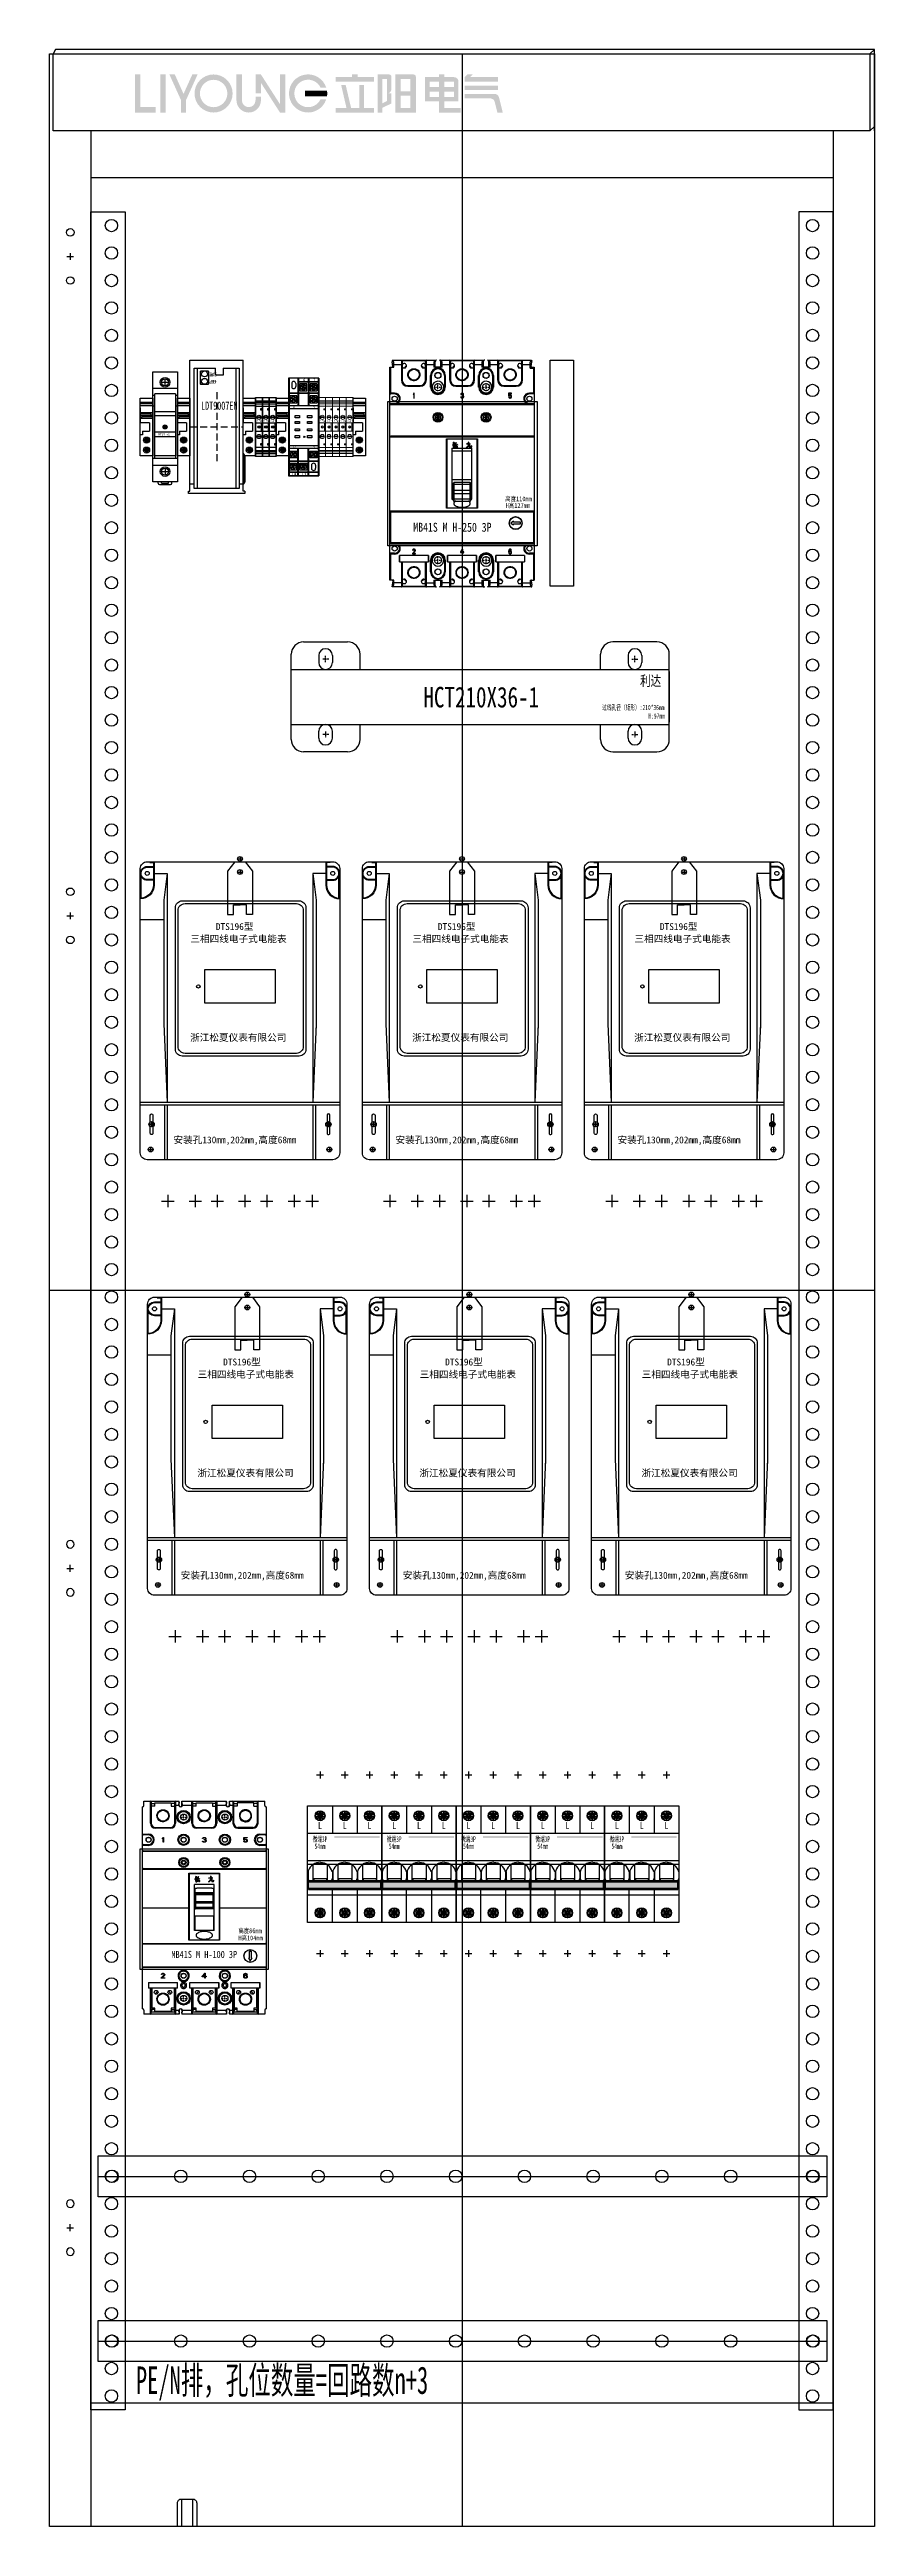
# Model space of a CAD drawing. Extents: x 973191 to 973791, y 79745 to 81548.
import ezdxf
from ezdxf.enums import TextEntityAlignment as Align

# ---------------------------------------------------------------- set-up
doc = ezdxf.new("R2010")
doc.units = 0
doc.header["$MEASUREMENT"] = 0
for name, pattern in [('BORDER', [1.75, 0.5, -0.25, 0.5, -0.25, 0, -0.25]), ('CENTER', [2, 1.25, -0.25, 0.25, -0.25]), ('DASH', [0.35, 0.25, -0.1]), ('DASHED', [0.75, 0.5, -0.25]), ('LYJS-XX', [0.35, 0.25, -0.1])]:
    doc.linetypes.add(name, pattern=pattern)
doc.layers.add('LY-JS-BJ', color=7, linetype='Continuous')
doc.layers.add('LY-JS-YQJ', color=7, linetype='Continuous')
doc.layers.add('LY-二次控制图', color=7, linetype='Continuous', lineweight=18)
doc.styles.add('-宋体', font='', dxfattribs={"width": 0.8})
doc.styles.add('LY-SJ-元器件', font='', dxfattribs={"width": 0.6, "height": 4})
doc.styles.add('TEXT', font='', dxfattribs={"height": 3})
doc.styles.add('宋体', font='', dxfattribs={"width": 0.65})
doc.styles.get('-宋体').set_extended_font_data('SimSun')
doc.styles.get('LY-SJ-元器件').set_extended_font_data('SimSun')
doc.styles.get('TEXT').set_extended_font_data('SimSun')
doc.styles.get('宋体').set_extended_font_data('SimSun')

# ---------------------------------------------------------------- blocks, each defined once
blk = doc.blocks.new('*U1')
at = {"layer": 'LY-JS-BJ', "color": 0}
blk.add_circle((0, 0), 4.5, dxfattribs=at)
blk = doc.blocks.new('*U2')
at = {"layer": 'LY-JS-BJ', "color": 0, "linetype": 'ByBlock', "lineweight": -2, "transparency": 16777216}
for p in [(0, 0), (50, 0), (100, 0), (150, 0), (200, 0), (250, 0), (300, 0), (350, 0), (400, 0)]:
    blk.add_blockref('*U1', p, dxfattribs=at)
blk = doc.blocks.new('A$C7A207737')
at = {"layer": 'LY-JS-BJ', "color": 4, "linetype": 'LYJS-XX'}
for p, q in [((-10, 119.9), (520, 119.9)), ((-10, 0), (520, 0))]:
    blk.add_line(p, q, dxfattribs=at)
at = {"layer": 'LY-JS-BJ', "color": 0}
for points in [[(-10, 134.9), (520, 134.9), (520, 104.9), (-10, 104.9)], [(-10, 15), (520, 15), (520, -15), (-10, -15)]]:
    blk.add_lwpolyline(points, close=True, dxfattribs=at)
for centre in [(0, 119.9), (510, 119.9), (0, 0), (510, 0)]:
    blk.add_circle(centre, 4.5, dxfattribs=at)
for p in [(50, 119.9), (50, 0)]:
    blk.add_blockref('*U2', p, dxfattribs=at)
at = {"layer": 'LY-JS-BJ', "color": 4, "style": '宋体', "width": 0.6}
blk.add_text('PE/N排，孔位数量=回路数n+3', height=20, dxfattribs=at).set_placement((17.4, -28.5), align=Align.MIDDLE_LEFT)
blk = doc.blocks.new('A$C11EF57A1')
at = {"layer": 'LY-JS-BJ', "color": 0, "ltscale": 2}
for p, q in [((-4, 20), (-4, 0)), ((4, 20), (4, 0))]:
    blk.add_line(p, q, dxfattribs=at)
blk.add_lwpolyline([(-4, 20), (4, 20, -0.414214), (7, 17), (7, 0), (-7, 0), (-7, 17, -0.414214)], format="xyb", close=True, dxfattribs=at)
blk = doc.blocks.new('A$C17FD2090')
at = {"layer": 'LY-JS-BJ', "color": 0, "ltscale": 2}
for p, q in [((-2.5, 0), (2.5, 0)), ((0, 2.5), (0, -2.5))]:
    blk.add_line(p, q, dxfattribs=at)
at = {"layer": 'LY-JS-BJ', "color": 0, "linetype": 'Continuous', "lineweight": 25}
for centre in [(0, 17.5), (0, -17.5)]:
    blk.add_circle(centre, 2.75, dxfattribs=at)
blk = doc.blocks.new('*U6')
at = {"layer": 'LY-JS-BJ', "color": 6}
blk.add_circle((0, 0), 4.5, dxfattribs=at)
blk = doc.blocks.new('*U7')
at = {"layer": 'LY-JS-BJ', "color": 0, "linetype": 'ByBlock', "lineweight": -2, "transparency": 16777216}
for p in [(0, 0), (0, -20), (0, -40), (0, -60), (0, -80), (0, -100), (0, -120), (0, -140), (0, -160), (0, -180), (0, -200), (0, -220), (0, -240), (0, -260), (0, -280), (0, -300), (0, -320), (0, -340), (0, -360), (0, -380), (0, -400), (0, -420), (0, -440), (0, -460), (0, -480), (0, -500), (0, -520), (0, -540), (0, -560), (0, -580), (0, -600), (0, -620), (0, -640), (0, -660), (0, -680), (0, -700), (0, -720), (0, -740), (0, -760), (0, -780), (0, -800), (0, -820), (0, -840), (0, -860), (0, -880), (0, -900), (0, -920), (0, -940), (0, -960), (0, -980), (0, -1000), (0, -1020), (0, -1040), (0, -1060), (0, -1080), (0, -1100), (0, -1120), (0, -1140), (0, -1160), (0, -1180), (0, -1200), (0, -1220), (0, -1240), (0, -1260), (0, -1280), (0, -1300), (0, -1320), (0, -1340), (0, -1360), (0, -1380), (0, -1400), (0, -1420), (0, -1440), (0, -1460), (0, -1480), (0, -1500), (0, -1520), (0, -1540), (0, -1560), (0, -1580)]:
    blk.add_blockref('*U6', p, dxfattribs=at)
blk = doc.blocks.new('*U8')
at = {"layer": 'LY-JS-BJ', "color": 6}
blk.add_circle((0, 0), 4.5, dxfattribs=at)
blk = doc.blocks.new('*U9')
at = {"layer": 'LY-JS-BJ', "color": 0, "linetype": 'ByBlock', "lineweight": -2, "transparency": 16777216}
for p in [(0, 0), (0, -20), (0, -40), (0, -60), (0, -80), (0, -100), (0, -120), (0, -140), (0, -160), (0, -180), (0, -200), (0, -220), (0, -240), (0, -260), (0, -280), (0, -300), (0, -320), (0, -340), (0, -360), (0, -380), (0, -400), (0, -420), (0, -440), (0, -460), (0, -480), (0, -500), (0, -520), (0, -540), (0, -560), (0, -580), (0, -600), (0, -620), (0, -640), (0, -660), (0, -680), (0, -700), (0, -720), (0, -740), (0, -760), (0, -780), (0, -800), (0, -820), (0, -840), (0, -860), (0, -880), (0, -900), (0, -920), (0, -940), (0, -960), (0, -980), (0, -1000), (0, -1020), (0, -1040), (0, -1060), (0, -1080), (0, -1100), (0, -1120), (0, -1140), (0, -1160), (0, -1180), (0, -1200), (0, -1220), (0, -1240), (0, -1260), (0, -1280), (0, -1300), (0, -1320), (0, -1340), (0, -1360), (0, -1380), (0, -1400), (0, -1420), (0, -1440), (0, -1460), (0, -1480), (0, -1500), (0, -1520), (0, -1540), (0, -1560), (0, -1580)]:
    blk.add_blockref('*U8', p, dxfattribs=at)
blk = doc.blocks.new('911')
at = {"layer": 'LY-JS-BJ'}
for points in [[(-201.6, 15.7), (-207.1, 15.7), (-207.1, -23.9), (-199.2, -23.9), (-185.7, -23.9), (-185.7, -18.3), (-201.6, -18.3), (-201.6, -16.8)], [(-175.4, 15.7), (-181, 15.7), (-181, -23.9), (-175.4, -23.9)], [(-142.2, 15.7), (-147.7, 15.7), (-156.8, -4.5), (-165.9, 15.7), (-171.5, 15.7), (-159.6, -10.7), (-159.6, -23.9), (-154.1, -23.9), (-154.1, -10.7)], [(-96.2, -11.2), (-96.2, 15.7), (-101.8, 15.7), (-101.8, -11.2, 1), (-76.4, -11.2), (-76.4, -7.3), (-82, -7.3), (-82, -11.2, -1)], [(-76.4, 15.7), (-82, 15.7), (-82, -4.1), (-76.4, -4.1), (-76.4, 7), (-56.6, -23.9), (-51.1, -23.9), (-51.1, 15.7), (-56.6, 15.7), (-56.6, -15.2)], [(-8.5, -10), (-14.4, -10, -4.581742), (-14.4, 1.9), (-8.5, 1.9, 6.513131)], [(41, 12.9), (24, 12.9), (24, 15.7), (18.4, 15.7), (18.4, 12.9), (1.4, 12.9), (1.4, 8.2), (41, 8.2)], [(41, -19.1), (30.7, -19.1), (30.7, 4.6), (26, 4.6), (26, -19.1), (17.3, -19.1), (11.7, 4.6), (7, 4.6), (12.5, -19.1), (1.4, -19.1), (1.4, -23.9), (41, -23.9)], [(59.2, -4.1), (54.5, -4.1), (54.5, -12), (49.7, -14.4), (49.7, 11), (54.5, 11), (54.5, -4.1, 0.414214), (59.2, 0.7), (59.2, 13.3, 0.414214), (56.9, 15.7), (49.7, 15.7), (45, 15.7), (45, -23.9), (49.7, -23.9), (49.7, -19.1), (59.2, -14.4)], [(170.1, 12.9), (140.8, 12.9), (143.6, 15.7), (138, 15.7), (135.3, 12.9), (135.3, 8.2), (170.1, 8.2)], [(170.1, 4.2), (135.3, 4.2), (135.3, -0.5), (170.1, -0.5)], [(-7.7, -1.3), (-30.5, -1.3), (-30.5, -6.9), (-7.7, -6.9, 0.070346)], [(166.4, -4.5), (135.3, -4.5), (135.3, -9.2), (162, -9.2, -0.345496), (166.6, -12.9), (169.3, -23.9), (174.9, -23.9), (171, -8.1, 0.345496)]]:
    blk.add_hatch(color=7, dxfattribs=at).paths.add_polyline_path(points)
h = blk.add_hatch(color=7, dxfattribs=at)
h.paths.add_polyline_path([(-105.8, -4.1, 1), (-145.4, -4.1, 1)])
h.paths.add_polyline_path([(-139.8, -4.1, -1), (-111.3, -4.1, -1)], flags=16)
h = blk.add_hatch(color=7, dxfattribs=at)
h.paths.add_polyline_path([(84.6, 13.3, 0.414214), (82.2, 15.7), (63.2, 15.7), (63.2, -23.9), (84.6, -23.9)])
h.paths.add_polyline_path([(68.7, -19.1), (68.7, -6.5), (79, -6.5), (79, -19.1)], flags=16)
h.paths.add_polyline_path([(68.7, -1.7), (68.7, 11), (79, 11), (79, -1.7)], flags=16)
h = blk.add_hatch(color=7, dxfattribs=at)
h.paths.add_polyline_path([(124.2, 12.9), (114.3, 12.9), (114.3, 15.7), (108.7, 15.7), (108.7, 12.9), (94.1, 12.9), (94.1, -12.4), (108.7, -12.4), (108.7, -23.9), (131.3, -23.9), (131.3, -19.1), (114.3, -19.1), (114.3, -12.4), (128.9, -12.4), (128.9, 8.2, 0.414214)])
h.paths.add_polyline_path([(114.3, 8.2), (124.2, 8.2), (124.2, 2.6), (114.3, 2.6)], flags=16)
h.paths.add_polyline_path([(108.7, 8.2), (108.7, 2.6), (98.8, 2.6), (98.8, 8.2)], flags=16)
h.paths.add_polyline_path([(114.3, -2.1), (124.2, -2.1), (124.2, -7.6), (114.3, -7.6)], flags=16)
h.paths.add_polyline_path([(108.7, -2.1), (108.7, -7.6), (98.8, -7.6), (98.8, -2.1)], flags=16)
blk = doc.blocks.new('端子堵头')
at = {"layer": 'LY-JS-YQJ'}
for p, q in [((0, 39), (9, 39)), ((0, 38), (9, 38)), ((0, 36.7), (9, 36.7)), ((0, 35), (0, 24)), ((0, 31.5), (9, 31.5)), ((8, 30.6), (0, 30.6)), ((0, 29.5), (9, 29.5)), ((0, 27.3), (9, 27.3)), ((6.7, 24), (0, 24)), ((1.2, 27.3), (1.2, 28.6)), ((1.2, 28.6), (9, 28.6)), ((6.7, 24), (6.7, 18)), ((8, 29.5), (8, 30.6)), ((9, 35), (9, 24)), ((9, 34.6), (9, 33.5)), ((1.6, 15.3), (0, 15.3)), ((1.6, 18), (1.6, 15.3)), ((1.6, 18), (6.7, 18))]:
    blk.add_line(p, q, dxfattribs=at)
for points in [[(0, 42), (9, 42), (9, 0), (0, 0)], [(3.2, 12.1), (6, 12.1), (6, 11), (3.2, 11)], [(3.2, 4.8), (6, 4.8), (6, 3.7), (3.2, 3.7)], [(5.1, 12.8), (5.1, 10), (4, 10), (4, 12.8)], [(5.1, 5.6), (5.1, 2.8), (4.1, 2.8), (4.1, 5.6)]]:
    blk.add_lwpolyline(points, close=True, dxfattribs=at)
for centre in [(4.5, 11.4), (4.5, 4.1)]:
    blk.add_circle(centre, 2.23, dxfattribs=at)
blk = doc.blocks.new('A$C63FD753C')
at = {"layer": 'LY-JS-YQJ'}
for p, q in [((9, 19), (14, 19)), ((14, 19), (19, 19)), ((9, 18), (14, 18)), ((9, 16.7), (14, 16.7)), ((9, 3), (14, 3)), ((14, 13.2), (12.7, 13.2)), ((12.7, 13.2), (12.7, 12.4)), ((12.7, 12.4), (14, 12.4)), ((13.1, 3), (13.1, -3)), ((14, 18), (19, 18)), ((14, 16.7), (19, 16.7)), ((14, 3), (19, 3)), ((19, 13.2), (17.7, 13.2)), ((17.7, 13.2), (17.7, 12.4)), ((17.7, 12.4), (19, 12.4)), ((18.1, 3), (18.1, -3)), ((9, -3), (14, -3)), ((9, -17.1), (14, -17.1)), ((14, -12.3), (12.7, -12.3)), ((12.7, -12.3), (12.7, -13.1)), ((12.7, -13.1), (14, -13.1)), ((14, -3), (19, -3)), ((14, -17.1), (19, -17.1)), ((19, -12.3), (17.7, -12.3)), ((17.7, -12.3), (17.7, -13.1)), ((17.7, -13.1), (19, -13.1)), ((9, -18.2), (14, -18.2)), ((9, -19.4), (14, -19.4)), ((14, -18.2), (19, -18.2)), ((14, -19.4), (19, -19.4))]:
    blk.add_line(p, q, dxfattribs=at)
at = {"layer": 'LY-JS-YQJ', "color": 30, "true_color": 0xf8991e}
for p, q in [((19, 19), (24, 19)), ((19, 18), (24, 18)), ((19, 16.7), (24, 16.7)), ((19, 12.4), (19, 11.3)), ((19, 3), (24, 3)), ((24, 13.2), (22.7, 13.2)), ((22.7, 13.2), (22.7, 12.4)), ((22.7, 12.4), (24, 12.4)), ((23.1, 3), (23.1, -3)), ((24, 12.4), (24, 11.3)), ((19, -3), (24, -3)), ((19, -17.1), (24, -17.1)), ((24, -12.3), (22.7, -12.3)), ((22.7, -12.3), (22.7, -13.1)), ((22.7, -13.1), (24, -13.1)), ((19, -18.2), (24, -18.2)), ((19, -19.4), (24, -19.4))]:
    blk.add_line(p, q, dxfattribs=at)
at = {"layer": 'LY-JS-YQJ'}
for points in [[(9, 21.5), (14, 21.5), (14, -21.5), (9, -21.5)], [(14, 21.5), (19, 21.5), (19, -21.5), (14, -21.5)], [(9, 15), (14, 15), (14, -15), (9, -15)], [(10.5, 7.3), (12.5, 7.3), (12.5, 6.8), (10.5, 6.8)], [(14, 15), (19, 15), (19, -15), (14, -15)], [(15.5, 7.3), (17.5, 7.3), (17.5, 6.8), (15.5, 6.8)], [(10.5, -6.7), (12.5, -6.7), (12.5, -7.2), (10.5, -7.2)], [(15.5, -6.7), (17.5, -6.7), (17.5, -7.2), (15.5, -7.2)]]:
    blk.add_lwpolyline(points, close=True, dxfattribs=at)
at = {"layer": 'LY-JS-YQJ', "color": 30, "true_color": 0xf8991e}
for points in [[(19, 21.5), (24, 21.5), (24, -21.5), (19, -21.5)], [(19, 15), (24, 15), (24, -15), (19, -15)], [(20.5, 7.3), (22.5, 7.3), (22.5, 6.8), (20.5, 6.8)], [(20.5, -6.7), (22.5, -6.7), (22.5, -7.2), (20.5, -7.2)]]:
    blk.add_lwpolyline(points, close=True, dxfattribs=at)
at = {"layer": 'LY-JS-YQJ'}
for centre, radius in [((11.5, 7), 1.5), ((11.5, -0.1), 0.879), ((11.5, -0.1), 0.879), ((11.5, -0.1), 0.59), ((16.5, 7), 1.5), ((16.5, -0.1), 0.879), ((16.5, -0.1), 0.879), ((16.5, -0.1), 0.59), ((11.5, -7), 1.5), ((16.5, -7), 1.5)]:
    blk.add_circle(centre, radius, dxfattribs=at)
at = {"layer": 'LY-JS-YQJ', "color": 30, "true_color": 0xf8991e}
for centre, radius in [((21.5, 7), 1.5), ((21.5, -0.1), 0.879), ((21.5, -0.1), 0.879), ((21.5, -0.1), 0.59), ((21.5, -7), 1.5)]:
    blk.add_circle(centre, radius, dxfattribs=at)
at = {"layer": 'LY-JS-YQJ', "lineweight": -3}
for p in [(0, -21), (24, -21)]:
    blk.add_blockref('端子堵头', p, dxfattribs=at)
at = {"layer": 'LY-JS-YQJ', "char_height": 1, "width": 2.569, "attachment_point": 1}
for insert in [(9.9, 4.8), (14.9, 4.8)]:
    blk.add_mtext('2.5mm', dxfattribs=dict(at, insert=insert))
at = {"layer": 'LY-JS-YQJ', "color": 30, "true_color": 0xf8991e, "insert": (19.9, 4.8), "char_height": 1, "width": 2.569, "attachment_point": 1}
blk.add_mtext('2.5mm', dxfattribs=at)
blk = doc.blocks.new('RT18保险 正视图')
at = {"layer": 'LY-JS-YQJ'}
blk.add_hatch(color=1, dxfattribs=at).paths.add_polyline_path([(1.5, -40, 1), (-1.5, -40, 1)])
for p, q in [((-9, -80), (-9, 0)), ((-9, 0), (9, 0)), ((9, 0), (9, -80)), ((9, -12), (-9, -12)), ((-7.5, -17), (-9, -17)), ((7.5, -16), (-7.5, -16)), ((-7.5, -63), (-7.5, -16)), ((-2.5, -7.5), (2.5, -7.5)), ((0, -10), (0, -5)), ((7.5, -16), (7.5, -63)), ((9, -17), (7.5, -17)), ((-7.5, -25), (-9, -25)), ((7.5, -29), (-7.5, -29)), ((7.5, -31.8), (-7.5, -31.8)), ((9, -25), (7.5, -25)), ((-7.5, -43.5), (7.5, -43.5)), ((-7.5, -46.9), (7.5, -46.9)), ((9, -63), (-9, -63)), ((9, -68), (-9, -68)), ((7.5, -61), (-7.5, -61)), ((0, -70), (0, -75)), ((9, -80), (-9, -80)), ((-5, -81), (-5, -80)), ((-4, -82), (4, -82)), ((-2.5, -72.5), (2.5, -72.5)), ((-2.5, -81), (-2.5, -80)), ((-2.5, -81), (2.5, -81)), ((2.5, -81), (2.5, -80)), ((5, -81), (5, -80))]:
    blk.add_line(p, q, dxfattribs=at)
for centre, radius in [((0, -7.5), 3.5), ((0, -7.5), 2.5), ((0, -72.5), 3.5), ((0, -72.5), 2.5)]:
    blk.add_circle(centre, radius, dxfattribs=at)
at = {"layer": 'LY-JS-YQJ', "color": 1}
blk.add_circle((0, -40), 1.5, dxfattribs=at)
at = {"layer": 'LY-JS-YQJ'}
for centre, start, end in [((-4, -81), 180, 270), ((4, -81), 270, 0)]:
    blk.add_arc(centre, 1, start, end, dxfattribs=at)
at = {"layer": 'LY-JS-YQJ', "insert": (-4.8, -44.5), "char_height": 1.5, "width": 12.3, "attachment_point": 1}
blk.add_mtext('RT18-32', dxfattribs=at)
blk = doc.blocks.new('RT18-32X-6A')
at = {"layer": 'LY-JS-YQJ'}
blk.add_blockref('RT18保险 正视图', (9, 80), dxfattribs=at)
blk = doc.blocks.new('A$C51D46E35')
at = {"layer": 'LY-二次控制图', "lineweight": -3}
for name, p in [('RT18-32X-6A', (9, -40)), ('端子堵头', (0, -21)), ('端子堵头', (27, -21))]:
    blk.add_blockref(name, p, dxfattribs=at)
blk = doc.blocks.new('火灾LDT9007EN')
at = {"color": 4}
for p, q in [((0, -46.7), (0, 48.5)), ((5.4, 42.9), (5.4, -44.9)), ((33.5, 42.9), (33.5, -44.9)), ((38.8, -46.8), (38.8, 48.5)), ((39.4, -19.6), (38.8, -19.6)), ((39.4, -41.5), (39.4, -19.6)), ((39.4, -19.6), (40.1, -21)), ((-0.9, -46.7), (0, -46.7)), ((0, -41.5), (3.1, -41.5)), ((35.8, -41.5), (39.4, -41.5)), ((40.1, -46.8), (38.8, -46.8)), ((39.4, -41.5), (40.1, -40.1))]:
    blk.add_line(p, q, dxfattribs=at)
at = {"color": 1, "linetype": 'DASHED', "ltscale": 10}
for p, q in [((19.6, 25.2), (19.6, -25.2)), ((0, 0), (38.8, 0))]:
    blk.add_line(p, q, dxfattribs=at)
at = {"color": 4}
for points in [[(0, 48.5), (38.8, 48.5)], [(24.3, 42.9), (35.8, 42.9), (35.8, -44.9), (3.1, -44.9), (3.1, 42.9), (18.7, 42.9)], [(24.3, 42.9), (24.3, 37.6), (18.7, 37.6), (18.7, 42.9)], [(40.1, -21), (40.1, -40.1)], [(40.1, -46.8), (40.1, -48.5), (-0.9, -48.5), (-0.9, -46.7)]]:
    blk.add_lwpolyline(points, dxfattribs=at)
blk.add_lwpolyline([(8.3, 40.9), (12.9, 40.9, -0.414214), (13.5, 40.3), (13.5, 31.4, -0.414214), (12.9, 30.8), (8.3, 30.8, -0.414214), (7.8, 31.4), (7.8, 40.3, -0.414214)], format="xyb", close=True, dxfattribs=at)
for centre in [(10.7, 38.6), (10.7, 33.2)]:
    blk.add_circle(centre, 2.17, dxfattribs=at)
at = {"color": 4, "style": '宋体', "width": 0.6}
blk.add_text('漏 电', height=4, rotation=270, dxfattribs=at).set_placement((14.8, 39.9))
at = {"color": 2, "style": '宋体', "width": 0.6}
blk.add_text('LDT9007EN', height=6, dxfattribs=at).set_placement((8.2, 12.5))
blk = doc.blocks.new('HH52P')
at = {"layer": 'LY-JS-YQJ'}
for p, q in [((0, 71), (0, 0)), ((22, 71), (0, 71)), ((0, 71), (0, 68.5)), ((0.5, 71), (0.5, 0)), ((0.5, 60.3), (6.8, 60.3)), ((0.5, 60.1), (6.8, 60.1)), ((1, 58.1), (1, 53.1)), ((6, 58.1), (1, 58.1)), ((3.2, 55.5), (1.7, 56.5)), ((3.4, 55.9), (2, 56.9)), ((2.3, 67.1), (2.3, 64.9)), ((2.6, 54.7), (3.2, 55.5)), ((3, 54.4), (3.6, 55.2)), ((3.8, 55.6), (3.2, 55.5)), ((3.4, 55.9), (4, 56.7)), ((3.4, 55.9), (3.6, 55.2)), ((5, 54.3), (3.6, 55.2)), ((3.8, 55.6), (4.4, 56.5)), ((5.3, 54.7), (3.8, 55.6)), ((5.3, 67.1), (5.3, 64.9)), ((6, 53.1), (6, 58.1)), ((6.8, 71), (6.8, 51)), ((7.2, 71), (7.2, 51)), ((7.2, 68.5), (14.2, 68.5)), ((7.2, 68.3), (14.2, 68.3)), ((7.2, 60.3), (14.2, 60.3)), ((7.2, 60.1), (14.2, 60.1)), ((8.2, 66.9), (8.2, 61.9)), ((13.2, 66.9), (8.2, 66.9)), ((8.2, 61.9), (13.2, 61.9)), ((10.4, 64.3), (8.9, 65.3)), ((10.7, 64.7), (9.2, 65.7)), ((9.9, 63.5), (10.4, 64.3)), ((10.3, 63.2), (10.8, 64)), ((11.1, 64.4), (10.4, 64.3)), ((10.7, 64.7), (11.2, 65.5)), ((10.7, 64.7), (10.8, 64)), ((12.3, 63.1), (10.8, 64)), ((11.1, 64.4), (11.6, 65.3)), ((12.5, 63.5), (11.1, 64.4)), ((13.2, 61.9), (13.2, 66.9)), ((14.2, 71), (14.2, 51)), ((14.8, 71), (14.8, 51)), ((14.8, 68.5), (21.5, 68.5)), ((14.8, 68.3), (21.5, 68.3)), ((14.8, 60.3), (21.5, 60.3)), ((14.8, 60.1), (21.5, 60.1)), ((20.7, 66.9), (15.7, 66.9)), ((15.7, 66.9), (15.7, 61.9)), ((15.7, 61.9), (20.7, 61.9)), ((15.7, 58.1), (15.7, 53.1)), ((20.7, 58.1), (15.7, 58.1)), ((17.9, 64.3), (16.4, 65.3)), ((17.9, 55.5), (16.4, 56.5)), ((18.2, 64.7), (16.7, 65.7)), ((18.2, 55.9), (16.7, 56.9)), ((17.4, 63.5), (17.9, 64.3)), ((17.4, 54.7), (17.9, 55.5)), ((17.8, 63.2), (18.3, 64)), ((17.8, 54.4), (18.3, 55.2)), ((18.6, 64.4), (17.9, 64.3)), ((18.6, 55.6), (17.9, 55.5)), ((18.2, 64.7), (18.7, 65.5)), ((18.2, 64.7), (18.3, 64)), ((18.2, 55.9), (18.7, 56.7)), ((18.2, 55.9), (18.3, 55.2)), ((19.8, 63.1), (18.3, 64)), ((19.8, 54.3), (18.3, 55.2)), ((18.6, 64.4), (19.1, 65.3)), ((20, 63.5), (18.6, 64.4)), ((18.6, 55.6), (19.1, 56.5)), ((20, 54.7), (18.6, 55.6)), ((20.7, 66.9), (20.7, 61.9)), ((20.7, 58.1), (20.7, 53.1)), ((21.5, 71), (21.5, 0)), ((22, 71), (22, 0)), ((0.5, 51), (21.5, 51)), ((0.5, 49), (21.5, 49)), ((1, 53.1), (6, 53.1)), ((15.7, 53.1), (20.7, 53.1)), ((0.5, 22), (21.5, 22)), ((0.5, 20), (21.5, 20)), ((6.8, 0), (6.8, 20)), ((7.2, 0), (7.2, 20)), ((14.2, 0), (14.2, 20)), ((14.8, 0), (14.8, 20)), ((0, 0), (22, 0)), ((22, 0), (0, 0)), ((0.5, 10.9), (6.8, 10.9)), ((0.5, 10.7), (6.8, 10.7)), ((0.5, 2.7), (6.8, 2.7)), ((0.5, 2.5), (6.8, 2.5)), ((0.7, 9.1), (5.7, 9.1)), ((0.7, 4.1), (0.7, 9.1)), ((5.7, 4.1), (0.7, 4.1)), ((1, 17.9), (6, 17.9)), ((1, 12.9), (1, 17.9)), ((6, 12.9), (1, 12.9)), ((2.9, 6.7), (1.4, 5.7)), ((3.2, 15.5), (1.7, 14.5)), ((3.2, 6.3), (1.7, 5.3)), ((3.4, 15.1), (2, 14.1)), ((2.4, 7.5), (2.9, 6.7)), ((2.6, 16.3), (3.2, 15.5)), ((2.8, 7.8), (3.3, 7)), ((3.6, 6.6), (2.9, 6.7)), ((3, 16.6), (3.6, 15.8)), ((3.8, 15.4), (3.2, 15.5)), ((3.2, 6.3), (3.3, 7)), ((3.2, 6.3), (3.7, 5.5)), ((4.8, 7.9), (3.3, 7)), ((3.4, 15.1), (3.6, 15.8)), ((3.4, 15.1), (4, 14.3)), ((5, 16.7), (3.6, 15.8)), ((5, 7.5), (3.6, 6.6)), ((3.6, 6.6), (4.1, 5.7)), ((5.3, 16.3), (3.8, 15.4)), ((3.8, 15.4), (4.4, 14.5)), ((5.7, 9.1), (5.7, 4.1)), ((6, 17.9), (6, 12.9)), ((7.2, 10.9), (14.2, 10.9)), ((7.2, 10.7), (14.2, 10.7)), ((7.2, 2.7), (14.2, 2.7)), ((7.2, 2.5), (14.2, 2.5)), ((8.2, 4.1), (8.2, 9.1)), ((8.2, 9.1), (13.2, 9.1)), ((13.2, 4.1), (8.2, 4.1)), ((10.4, 6.7), (8.9, 5.7)), ((10.7, 6.3), (9.2, 5.3)), ((9.9, 7.5), (10.4, 6.7)), ((10.3, 7.8), (10.8, 7)), ((11.1, 6.6), (10.4, 6.7)), ((10.7, 6.3), (10.8, 7)), ((10.7, 6.3), (11.2, 5.5)), ((12.3, 7.9), (10.8, 7)), ((12.5, 7.5), (11.1, 6.6)), ((11.1, 6.6), (11.6, 5.7)), ((13.2, 9.1), (13.2, 4.1)), ((14.8, 10.9), (21.5, 10.9)), ((14.8, 10.7), (21.5, 10.7)), ((14.8, 2.7), (21.5, 2.7)), ((14.8, 2.5), (21.5, 2.5)), ((15.7, 17.9), (20.7, 17.9)), ((15.7, 12.9), (15.7, 17.9)), ((20.7, 12.9), (15.7, 12.9)), ((17.9, 15.5), (16.4, 14.5)), ((18.2, 15.1), (16.7, 14.1)), ((16.7, 7.6), (16.7, 5.4)), ((17.4, 16.3), (17.9, 15.5)), ((17.8, 16.6), (18.3, 15.8)), ((18.6, 15.4), (17.9, 15.5)), ((18.2, 15.1), (18.3, 15.8)), ((18.2, 15.1), (18.7, 14.3)), ((19.8, 16.7), (18.3, 15.8)), ((20, 16.3), (18.6, 15.4)), ((18.6, 15.4), (19.1, 14.5)), ((19.7, 7.6), (19.7, 5.4)), ((20.7, 17.9), (20.7, 12.9))]:
    blk.add_line(p, q, dxfattribs=at)
for points in [[(4.8, 43.8), (7.9, 43.8), (7.9, 42.2), (4.8, 42.2)], [(4.8, 39.5), (7.9, 39.5), (7.9, 37.9), (4.8, 37.9)], [(13.9, 43.8), (17, 43.8), (17, 42.2), (13.9, 42.2)], [(13.9, 39.5), (17, 39.5), (17, 37.9), (13.9, 37.9)], [(4.8, 34.1), (7.9, 34.1), (7.9, 32.6), (4.8, 32.6)], [(4.8, 29.2), (7.9, 29.2), (7.9, 27.6), (4.8, 27.6)], [(13.9, 34.1), (17, 34.1), (17, 32.6), (13.9, 32.6)], [(13.9, 29.2), (17, 29.2), (17, 27.6), (13.9, 27.6)]]:
    blk.add_lwpolyline(points, close=True, dxfattribs=at)
for centre, radius in [((3.5, 55.6), 2.09), ((3.5, 55.6), 2), ((10.7, 64.4), 2.09), ((10.7, 64.4), 2), ((18.2, 64.4), 2.09), ((18.2, 55.6), 2.09), ((18.2, 64.4), 2), ((18.2, 55.6), 2), ((11.4, 28.3), 0.5), ((3.2, 6.6), 2.09), ((3.2, 6.6), 2), ((3.5, 15.4), 2.09), ((3.5, 15.4), 2), ((10.7, 6.6), 2.09), ((10.7, 6.6), 2), ((18.2, 15.4), 2.09), ((18.2, 15.4), 2)]:
    blk.add_circle(centre, radius, dxfattribs=at)
for centre, radius, start, end in [((3.8, 67.1), 1.5, 0, 180), ((3.8, 64.9), 1.5, 180, 0), ((2.8, 54.6), 0.24, 146.5949, 326.5949), ((4.2, 56.6), 0.24, 326.5949, 146.5949), ((10.1, 63.4), 0.24, 146.5949, 326.5949), ((11.4, 65.4), 0.24, 326.5949, 146.5949), ((17.6, 63.4), 0.24, 146.5949, 326.5949), ((17.6, 54.6), 0.24, 146.5949, 326.5949), ((18.9, 65.4), 0.24, 326.5949, 146.5949), ((18.9, 56.6), 0.24, 326.5949, 146.5949), ((2.6, 7.6), 0.24, 33.4051, 213.4051), ((2.8, 16.4), 0.24, 33.4051, 213.4051), ((3.9, 5.6), 0.24, 213.4051, 33.4051), ((4.2, 14.4), 0.24, 213.4051, 33.4051), ((10.1, 7.6), 0.24, 33.4051, 213.4051), ((11.4, 5.6), 0.24, 213.4051, 33.4051), ((18.2, 7.6), 1.5, 0, 180), ((18.2, 5.4), 1.5, 180, 0), ((17.6, 16.4), 0.24, 33.4051, 213.4051), ((18.9, 14.4), 0.24, 213.4051, 33.4051)]:
    blk.add_arc(centre, radius, start, end, dxfattribs=at)
for s, insert, char_height, width, attachment_point in [('{\\fSimSun|b0|i0|c134|p2;4}', (10.4, 70.9), 2.25, 1.092, 1), ('{\\fSimSun|b0|i0|c134|p2;1}', (17.9, 70.9), 2.25, 1.092, 1), ('{\\fSimSun|b0|i0|c134|p2;8}', (3.1, 50.9), 1.8, 0.874, 1), ('{\\fSimSun|b0|i0|c134|p2;5}', (18, 50.9), 1.8, 0.874, 1), ('{\\fSimSun|b0|i0|c134|p2;12}', (2.7, 21.9), 1.8, 0.874, 1), ('{\\fSimSun|b0|i0|c134|p2;9}', (17.6, 21.9), 1.8, 0.874, 1), ('{\\fSimSun|b0|i0|c134|p2;14}', (2, 0.1), 2.25, 1.092, 7), ('{\\fSimSun|b0|i0|c134|p2;13}', (9.5, 0.1), 2.25, 1.092, 7)]:
    blk.add_mtext(s, dxfattribs=dict(at, insert=insert, char_height=char_height, width=width, attachment_point=attachment_point))
blk = doc.blocks.new('A$C567806E4')
for p, q in [((0, 40.5), (5, 40.5)), ((0, 39.5), (5, 39.5)), ((0, 38.2), (5, 38.2)), ((5, 40.5), (10, 40.5)), ((5, 39.5), (10, 39.5)), ((5, 38.2), (10, 38.2)), ((10, 40.5), (15, 40.5)), ((10, 39.5), (15, 39.5)), ((10, 38.2), (15, 38.2)), ((15, 40.5), (20, 40.5)), ((15, 39.5), (20, 39.5)), ((15, 38.2), (20, 38.2)), ((20, 40.5), (25, 40.5)), ((20, 39.5), (25, 39.5)), ((20, 38.2), (25, 38.2)), ((0, 24.5), (5, 24.5)), ((0, 18.5), (5, 18.5)), ((5, 34.7), (3.7, 34.7)), ((3.7, 34.7), (3.7, 33.9)), ((3.7, 33.9), (5, 33.9)), ((4.1, 24.5), (4.1, 18.5)), ((5, 33.9), (5, 32.8)), ((5, 24.5), (10, 24.5)), ((5, 18.5), (10, 18.5)), ((10, 34.7), (8.7, 34.7)), ((8.7, 34.7), (8.7, 33.9)), ((8.7, 33.9), (10, 33.9)), ((9.1, 24.5), (9.1, 18.5)), ((10, 33.9), (10, 32.8)), ((10, 24.5), (15, 24.5)), ((10, 18.5), (15, 18.5)), ((15, 34.7), (13.7, 34.7)), ((13.7, 34.7), (13.7, 33.9)), ((13.7, 33.9), (15, 33.9)), ((14.1, 24.5), (14.1, 18.5)), ((15, 33.9), (15, 32.8)), ((15, 24.5), (20, 24.5)), ((15, 18.5), (20, 18.5)), ((20, 34.7), (18.7, 34.7)), ((18.7, 34.7), (18.7, 33.9)), ((18.7, 33.9), (20, 33.9)), ((19.1, 24.5), (19.1, 18.5)), ((20, 33.9), (20, 32.8)), ((20, 24.5), (25, 24.5)), ((20, 18.5), (25, 18.5)), ((25, 34.7), (23.7, 34.7)), ((23.7, 34.7), (23.7, 33.9)), ((23.7, 33.9), (25, 33.9)), ((24.1, 24.5), (24.1, 18.5)), ((25, 33.9), (25, 32.8)), ((0, 4.4), (5, 4.4)), ((0, 3.3), (5, 3.3)), ((0, 2.1), (5, 2.1)), ((5, 9.2), (3.7, 9.2)), ((3.7, 9.2), (3.7, 8.4)), ((3.7, 8.4), (5, 8.4)), ((5, 4.4), (10, 4.4)), ((5, 3.3), (10, 3.3)), ((5, 2.1), (10, 2.1)), ((10, 9.2), (8.7, 9.2)), ((8.7, 9.2), (8.7, 8.4)), ((8.7, 8.4), (10, 8.4)), ((10, 4.4), (15, 4.4)), ((10, 3.3), (15, 3.3)), ((10, 2.1), (15, 2.1)), ((15, 9.2), (13.7, 9.2)), ((13.7, 9.2), (13.7, 8.4)), ((13.7, 8.4), (15, 8.4)), ((15, 4.4), (20, 4.4)), ((15, 3.3), (20, 3.3)), ((15, 2.1), (20, 2.1)), ((20, 9.2), (18.7, 9.2)), ((18.7, 9.2), (18.7, 8.4)), ((18.7, 8.4), (20, 8.4)), ((20, 4.4), (25, 4.4)), ((20, 3.3), (25, 3.3)), ((20, 2.1), (25, 2.1)), ((25, 9.2), (23.7, 9.2)), ((23.7, 9.2), (23.7, 8.4)), ((23.7, 8.4), (25, 8.4))]:
    blk.add_line(p, q)
for points in [[(0, 43), (5, 43), (5, 0), (0, 0)], [(0, 36.5), (5, 36.5), (5, 6.5), (0, 6.5)], [(5, 43), (10, 43), (10, 0), (5, 0)], [(5, 36.5), (10, 36.5), (10, 6.5), (5, 6.5)], [(10, 43), (15, 43), (15, 0), (10, 0)], [(10, 36.5), (15, 36.5), (15, 6.5), (10, 6.5)], [(15, 43), (20, 43), (20, 0), (15, 0)], [(15, 36.5), (20, 36.5), (20, 6.5), (15, 6.5)], [(20, 43), (25, 43), (25, 0), (20, 0)], [(20, 36.5), (25, 36.5), (25, 6.5), (20, 6.5)], [(1.5, 28.8), (3.5, 28.8), (3.5, 28.3), (1.5, 28.3)], [(6.5, 28.8), (8.5, 28.8), (8.5, 28.3), (6.5, 28.3)], [(11.5, 28.8), (13.5, 28.8), (13.5, 28.3), (11.5, 28.3)], [(16.5, 28.8), (18.5, 28.8), (18.5, 28.3), (16.5, 28.3)], [(21.5, 28.8), (23.5, 28.8), (23.5, 28.3), (21.5, 28.3)], [(1.5, 14.8), (3.5, 14.8), (3.5, 14.3), (1.5, 14.3)], [(6.5, 14.8), (8.5, 14.8), (8.5, 14.3), (6.5, 14.3)], [(11.5, 14.8), (13.5, 14.8), (13.5, 14.3), (11.5, 14.3)], [(16.5, 14.8), (18.5, 14.8), (18.5, 14.3), (16.5, 14.3)], [(21.5, 14.8), (23.5, 14.8), (23.5, 14.3), (21.5, 14.3)]]:
    blk.add_lwpolyline(points, close=True)
for centre, radius in [((2.5, 28.5), 1.5), ((2.5, 21.4), 0.879), ((2.5, 21.4), 0.879), ((2.5, 21.4), 0.59), ((7.5, 28.5), 1.5), ((7.5, 21.4), 0.879), ((7.5, 21.4), 0.879), ((7.5, 21.4), 0.59), ((12.5, 28.5), 1.5), ((12.5, 21.4), 0.879), ((12.5, 21.4), 0.879), ((12.5, 21.4), 0.59), ((17.5, 28.5), 1.5), ((17.5, 21.4), 0.879), ((17.5, 21.4), 0.879), ((17.5, 21.4), 0.59), ((22.5, 28.5), 1.5), ((22.5, 21.4), 0.879), ((22.5, 21.4), 0.879), ((22.5, 21.4), 0.59), ((2.5, 14.5), 1.5), ((7.5, 14.5), 1.5), ((12.5, 14.5), 1.5), ((17.5, 14.5), 1.5), ((22.5, 14.5), 1.5)]:
    blk.add_circle(centre, radius)
at = {"char_height": 1, "width": 2.569, "attachment_point": 1}
for insert in [(0.9, 26.3), (5.9, 26.3), (10.9, 26.3), (15.9, 26.3), (20.9, 26.3)]:
    blk.add_mtext('2.5mm', dxfattribs=dict(at, insert=insert))
blk = doc.blocks.new('A$C4B0B1584')
at = {"layer": 'LY-二次控制图', "lineweight": -3}
for p in [(0, -21), (56, -21)]:
    blk.add_blockref('端子堵头', p, dxfattribs=at)
at = {"layer": 'LY-二次控制图', "color": 0, "lineweight": -3}
for name, p in [('HH52P', (9, -35.5)), ('A$C567806E4', (31, -21.5))]:
    blk.add_blockref(name, p, dxfattribs=at)
blk = doc.blocks.new('DTS196松夏电子表')
at = {"color": 1}
for p, q in [((70.9, 110.5), (74.1, 110.5)), ((72.5, 112.1), (72.5, 108.9)), ((70.9, 101), (74.1, 101)), ((72.5, 102.6), (72.5, 99.4)), ((15.5, -138.5), (24.5, -138.5)), ((20, -134), (20, -143)), ((35.5, -138.5), (44.5, -138.5)), ((40, -134), (40, -143)), ((51.5, -138.5), (60.5, -138.5)), ((56, -134), (56, -143)), ((71.5, -138.5), (80.5, -138.5)), ((76, -134), (76, -143)), ((87.5, -138.5), (96.5, -138.5)), ((92, -134), (92, -143)), ((107.5, -138.5), (116.5, -138.5)), ((112, -134), (112, -143)), ((120.5, -138.5), (129.5, -138.5)), ((125, -134), (125, -143))]:
    blk.add_line(p, q, dxfattribs=at)
at = {"color": 0}
for p, q in [((17, 66.3), (0, 66.3)), ((17, -9.5), (19.6, -66.5)), ((128, -9.5), (125.4, -66.5)), ((0, -66.5), (145, -66.5)), ((0, -68.5), (145, -68.5)), ((17.6, -68.5), (17.6, -108.5)), ((19.6, -68.5), (19.6, -108.5)), ((125.4, -68.5), (125.4, -108.5)), ((127.4, -68.5), (127.4, -108.5)), ((6.3, -82.6), (10.2, -82.6)), ((8.2, -80.7), (8.2, -84.6)), ((138.7, -82.6), (134.8, -82.6)), ((136.8, -80.7), (136.8, -84.6)), ((5.9, -101), (9.1, -101)), ((7.5, -99.4), (7.5, -102.6)), ((135.9, -101), (139.1, -101)), ((137.5, -99.4), (137.5, -102.6))]:
    blk.add_line(p, q, dxfattribs=at)
for points in [[(10, 108.5), (10, 91.5, -0.414214), (0, 81.5), (0, 81.5), (0, 98.5)], [(135, 108.5), (135, 91.5, 0.414214), (145, 81.5), (145, 81.5), (145, 98.5)], [(6.9, 108), (9.5, 108), (9.5, 91.5, -0.398874), (0.5, 82), (0.5, 101.6)], [(138.1, 108), (135.5, 108), (135.5, 91.5, 0.398874), (144.5, 82), (144.5, 101.6)]]:
    blk.add_lwpolyline(points, format="xyb", dxfattribs=at)
for points in [[(5, 108.5), (140, 108.5, -0.414214), (145, 103.5), (145, -103.5, -0.414214), (140, -108.5), (5, -108.5, -0.414214), (0, -103.5), (0, 103.5, -0.414214)], [(5, 105), (10, 105), (10, 95), (5, 95, -0.414214), (0, 100), (0, 100, -0.414214)], [(5, 104.5), (9.5, 104.5), (9.5, 95.5), (5, 95.5, -0.414214), (0.5, 100, -0.414214)], [(140, 105), (135, 105), (135, 95), (140, 95, 0.414214), (145, 100), (145, 100, 0.414214)], [(140, 104.5), (135.5, 104.5), (135.5, 95.5), (140, 95.5, 0.414214), (144.5, 100, 0.414214)], [(30.5, 80), (115.5, 80, -0.414214), (120.5, 75), (120.5, -28, -0.414214), (115.5, -33), (30.5, -33, -0.414214), (25.5, -28), (25.5, 75, -0.414214)], [(32.5, 78), (113.5, 78, -0.414214), (118.5, 73), (118.5, -26, -0.414214), (113.5, -31), (32.5, -31, -0.414214), (27.5, -26), (27.5, 73, -0.414214)], [(8.2, -75.1), (8.2, -75.1, -0.414214), (9.2, -76.1), (9.2, -89.1, -0.414214), (8.2, -90.1), (8.2, -90.1, -0.414214), (7.2, -89.1), (7.2, -76.1, -0.414214)], [(136.8, -75.1), (136.8, -75.1, 0.414214), (135.8, -76.1), (135.8, -89.1, 0.414214), (136.8, -90.1), (136.8, -90.1, 0.414214), (137.8, -89.1), (137.8, -76.1, 0.414214)]]:
    blk.add_lwpolyline(points, format="xyb", close=True, dxfattribs=at)
for points in [[(68.7, 108.5), (63.5, 101.5), (63.5, 70.1), (67.8, 70.1), (67.8, 77.1), (72.5, 77.1)], [(76.3, 108.5), (81.5, 101.5), (81.5, 70.1), (77.2, 70.1), (77.2, 77.1), (72.5, 77.1)], [(10, 100), (19.6, 100), (19.6, -66.5)], [(19.6, 100), (17, 80.4), (17, -9.5)], [(135, 100), (125.4, 100), (125.4, -66.5)], [(125.4, 100), (128, 80.4), (128, -12.6)]]:
    blk.add_lwpolyline(points, dxfattribs=at)
blk.add_lwpolyline([(47, 30), (98, 30), (98, 5.5), (47, 5.5)], close=True, dxfattribs=at)
for centre, radius in [((72.5, 110.5), 1.75), ((5, 100), 1.46), ((72.5, 101), 1.75), ((140, 100), 1.46), ((42.2, 17.7), 1.25), ((8.2, -82.6), 1.93), ((136.8, -82.6), 1.93), ((7.5, -101), 1.75), ((137.5, -101), 1.75)]:
    blk.add_circle(centre, radius, dxfattribs=at)
at = {"color": 1, "lineweight": -3, "style": 'TEXT'}
for s, p in [('三相四线电子式电能表', (36.4, 49.8)), ('DTS196型', (54.9, 58.8))]:
    blk.add_text(s, height=5, dxfattribs=at).set_placement(p)
at = {"color": 0, "lineweight": -3, "style": 'TEXT'}
blk.add_text('浙江松夏仪表有限公司', height=5, dxfattribs=at).set_placement((36.2, -22))
at = {"color": 3, "lineweight": -3, "style": 'TEXT'}
blk.add_text('安装孔130mm,202mm,高度68mm', height=5, dxfattribs=at).set_placement((24.1, -96.5))
blk = doc.blocks.new('利达HCT210X36-1')
at = {"color": 4}
for p, q in [((9, 40), (41, 40)), ((266, 40), (234, 40)), ((0, -31), (0, 31)), ((0, 20), (275, 20)), ((20, 30), (20, 25)), ((30, 30), (30, 25)), ((50, 20), (50, 31)), ((225, 20), (225, 31)), ((245, 30), (245, 25)), ((255, 30), (255, 25)), ((275, -31), (275, 31)), ((275, 18.5), (275, -18.5)), ((0, -20), (275, -20)), ((20, -30), (20, -25)), ((30, -30), (30, -25)), ((50, -31), (50, -20)), ((225, -31), (225, -20)), ((245, -30), (245, -25)), ((255, -30), (255, -25)), ((41, -40), (9, -40)), ((234, -40), (266, -40))]:
    blk.add_line(p, q, dxfattribs=at)
at = {"color": 1, "linetype": 'BORDER'}
for p, q in [((27.2, 27.5), (22.8, 27.5)), ((25, 25.2), (25, 29.8)), ((247.8, 27.5), (252.2, 27.5)), ((250, 25.2), (250, 29.8)), ((27.2, -27.5), (22.8, -27.5)), ((25, -25.2), (25, -29.7)), ((247.8, -27.5), (252.2, -27.5)), ((250, -25.2), (250, -29.7))]:
    blk.add_line(p, q, dxfattribs=at)
at = {"color": 4}
for centre, radius, start, end in [((9, 31), 9, 90, 180), ((41, 31), 9, 0, 90), ((234, 31), 9, 90, 180), ((266, 31), 9, 0, 90), ((25, 30), 5, 0, 180), ((25, 25), 5, 180, 0), ((250, 30), 5, 0, 180), ((250, 25), 5, 180, 0), ((9, -31), 9, 180, 270), ((25, -25), 5, 0, 180), ((25, -30), 5, 180, 0), ((41, -31), 9, 270, 0), ((234, -31), 9, 180, 270), ((250, -25), 5, 0, 180), ((250, -30), 5, 180, 0), ((266, -31), 9, 270, 0)]:
    blk.add_arc(centre, radius, start, end, dxfattribs=at)
at = {"color": 2, "style": '宋体', "width": 0.75}
blk.add_text('HCT210X36-1', height=15, dxfattribs=at).set_placement((138.2, -0.2), align=Align.MIDDLE)
blk.add_text('利达', height=7.5, dxfattribs=at).set_placement((253.7, 7.9))
at = {"color": 4, "style": '宋体', "width": 0.65}
for s, p in [('过线孔径（矩形）:210*36mm', (271.4, -9.6)), ('H:97mm', (271.7, -15.8))]:
    blk.add_text(s, height=3.75, dxfattribs=at).set_placement(p, align=Align.RIGHT)
blk = doc.blocks.new('塑壳MB41S M H-250-3P-2022.6')
at = {"color": 0, "linetype": 'ByBlock', "lineweight": -2}
for p, q in [((0, 77.5), (3, 77.5)), ((0, -77.5), (0, 77.5)), ((0.6, 58), (0.6, 77.5)), ((1.6, 81.9), (1.7, 81.3)), ((2.1, 78.1), (1.7, 81.3)), ((2.2, 81.3), (1.7, 81.3)), ((2.1, 82.5), (8.4, 82.5)), ((2.1, 82.5), (2.2, 81.3)), ((2.1, 82.5), (32.9, 82.5)), ((3, 81.3), (2.2, 81.3)), ((3, 77.5), (3, 81.3)), ((3, 79.5), (9, 79.5)), ((8.4, 82.5), (8.4, 68.2)), ((26, 82), (9, 82)), ((9, 81.9), (9, 68.2)), ((26, 68.2), (26, 81.9)), ((26, 79.5), (32, 79.5)), ((26.6, 82.5), (32.9, 82.5)), ((26.6, 68.2), (26.6, 82.5)), ((32.8, 81.3), (32, 81.3)), ((32, 81.3), (32, 77.5)), ((38, 77.5), (32, 77.5)), ((32.8, 81.3), (32.9, 82.5)), ((32.8, 81.5), (32.8, 77.5)), ((34, 82.5), (33.8, 82.5)), ((36.1, 82.5), (36, 82.5)), ((37.1, 82.5), (43.4, 82.5)), ((37.1, 82.5), (37.2, 81.3)), ((37.1, 82.5), (67.9, 82.5)), ((37.1, 77.5), (37.1, 81.5)), ((38, 81.3), (37.2, 81.3)), ((38, 77.5), (38, 81.3)), ((38, 79.5), (44, 79.5)), ((43.4, 82.5), (43.4, 68.2)), ((61, 82), (44, 82)), ((44, 81.9), (44, 68.2)), ((61, 68.2), (61, 81.9)), ((61, 79.5), (67, 79.5)), ((61.6, 82.5), (67.9, 82.5)), ((61.6, 68.2), (61.6, 82.5)), ((67.8, 81.3), (67, 81.3)), ((67, 81.3), (67, 77.5)), ((73, 77.5), (67, 77.5)), ((67.8, 81.3), (67.9, 82.5)), ((67.8, 81.5), (67.8, 77.5)), ((69, 82.5), (68.8, 82.5)), ((71.1, 82.5), (71, 82.5)), ((72.1, 82.5), (78.4, 82.5)), ((72.1, 82.5), (72.2, 81.3)), ((72.1, 82.5), (102.9, 82.5)), ((72.1, 77.5), (72.1, 81.5)), ((73, 81.3), (72.2, 81.3)), ((73, 77.5), (73, 81.3)), ((73, 79.5), (79, 79.5)), ((78.4, 82.5), (78.4, 68.2)), ((96, 82), (79, 82)), ((79, 81.9), (79, 68.2)), ((96, 68.2), (96, 81.9)), ((96, 79.5), (102, 79.5)), ((96.6, 82.5), (102.9, 82.5)), ((96.6, 68.2), (96.6, 82.5)), ((102.8, 81.3), (102, 81.3)), ((102, 76.9), (102, 81.3)), ((102, 77.5), (105, 77.5)), ((102, 76.9), (104.4, 76.9)), ((102.8, 81.3), (102.9, 82.5)), ((103.3, 81.3), (102.8, 81.3)), ((102.9, 78.1), (103.3, 81.3)), ((103.3, 81.3), (103.4, 81.9)), ((104.4, 76.9), (105, 77.5)), ((104.4, 76.9), (104.4, 58.6)), ((105, 77.5), (105, -77.5)), ((3.5, 58.6), (0, 58.6)), ((3.5, 58), (0.6, 58)), ((3.5, 58), (3.5, 58.6)), ((9, 68.2), (8.4, 68.2)), ((13, 64.2), (22, 64.2)), ((13, 64.2), (13, 63.6)), ((13, 63.6), (22, 63.6)), ((17.5, 58.5), (17.1, 58)), ((17.1, 58), (17.1, 57.4)), ((17.1, 57.4), (17.5, 57.9)), ((17.8, 58.5), (17.5, 58.5)), ((17.5, 57.9), (17.5, 55)), ((17.5, 55), (17.8, 55)), ((17.8, 55), (17.8, 58.5)), ((22, 64.2), (22, 63.6)), ((26, 68.2), (26.6, 68.2)), ((29.6, 71.5), (30.2, 71.5)), ((29.6, 63), (29.6, 71.5)), ((29.6, 63), (30.2, 63)), ((30.2, 63), (30.2, 71.5)), ((33, 66.7), (33, 66.7)), ((33, 58.7), (33, 59.3)), ((34.1, 58.8), (34.1, 58.3)), ((37, 66.7), (37, 66.7)), ((37, 58.7), (37, 59.3)), ((39.7, 71.5), (39.7, 63)), ((40.3, 71.5), (39.7, 71.5)), ((40.3, 63), (39.7, 63)), ((40.3, 71.5), (40.3, 63)), ((44, 68.2), (43.4, 68.2)), ((48, 64.2), (57, 64.2)), ((48, 64.2), (48, 63.6)), ((48, 63.6), (57, 63.6)), ((51.7, 58), (51.6, 57.7)), ((51.6, 57.7), (51.9, 57.7)), ((51.6, 55.8), (51.6, 55.6)), ((51.9, 55.8), (51.6, 55.8)), ((51.6, 55.6), (51.7, 55.4)), ((51.9, 58.3), (51.7, 58)), ((51.7, 55.4), (51.9, 55.2)), ((52.1, 58.4), (51.9, 58.3)), ((51.9, 57.7), (52, 57.9)), ((51.9, 55.7), (51.9, 55.8)), ((52, 55.5), (51.9, 55.7)), ((51.9, 55.2), (52.1, 55.1)), ((52, 57.9), (52.2, 58.1)), ((52.1, 55.4), (52, 55.5)), ((52.6, 58.5), (52.1, 58.4)), ((52.4, 55.4), (52.1, 55.4)), ((52.1, 55.1), (52.4, 55)), ((52.2, 58.1), (52.5, 58.1)), ((52.8, 55.4), (52.4, 55.4)), ((52.4, 55), (52.8, 55)), ((52.5, 58.1), (52.7, 58.1)), ((52.7, 56.9), (52.5, 56.9)), ((52.5, 56.9), (52.5, 56.6)), ((52.5, 56.6), (52.7, 56.6)), ((52.7, 58.5), (52.6, 58.5)), ((53.1, 58.4), (52.7, 58.5)), ((52.7, 58.1), (53, 58.1)), ((53.1, 57.1), (52.7, 56.9)), ((52.7, 56.6), (53.1, 56.6)), ((53.1, 55.4), (52.8, 55.4)), ((52.8, 55), (53.1, 55.1)), ((53, 58.1), (53.2, 57.9)), ((53.3, 58.3), (53.1, 58.4)), ((53.2, 57.2), (53.1, 57.1)), ((53.1, 56.6), (53.3, 56.4)), ((53.2, 55.5), (53.1, 55.4)), ((53.1, 55.1), (53.3, 55.2)), ((53.2, 57.9), (53.3, 57.7)), ((53.3, 57.5), (53.2, 57.2)), ((53.2, 56.8), (53.4, 57)), ((53.5, 56.6), (53.2, 56.8)), ((53.3, 55.7), (53.2, 55.5)), ((53.5, 58), (53.3, 58.3)), ((53.3, 57.7), (53.3, 57.5)), ((53.3, 56.4), (53.4, 56.1)), ((53.4, 55.8), (53.3, 55.7)), ((53.3, 55.2), (53.5, 55.4)), ((53.4, 57), (53.5, 57.2)), ((53.4, 56.1), (53.4, 55.8)), ((53.6, 57.7), (53.5, 58)), ((53.5, 57.2), (53.6, 57.5)), ((53.6, 56.4), (53.5, 56.6)), ((53.5, 55.4), (53.6, 55.6)), ((53.6, 57.5), (53.6, 57.7)), ((53.7, 56.1), (53.6, 56.4)), ((53.6, 55.6), (53.7, 55.8)), ((53.7, 55.8), (53.7, 56.1)), ((57, 64.2), (57, 63.6)), ((61, 68.2), (61.6, 68.2)), ((64.6, 71.5), (65.2, 71.5)), ((64.6, 63), (64.6, 71.5)), ((64.6, 63), (65.2, 63)), ((65.2, 63), (65.2, 71.5)), ((68, 66.7), (68, 66.7)), ((68, 58.7), (68, 59.3)), ((70.9, 58.3), (70.9, 58.8)), ((72, 66.7), (72, 66.7)), ((72, 58.7), (72, 59.3)), ((75.3, 71.5), (74.7, 71.5)), ((74.7, 71.5), (74.7, 63)), ((75.3, 63), (74.7, 63)), ((75.3, 71.5), (75.3, 63)), ((79, 68.2), (78.4, 68.2)), ((83, 64.2), (92, 64.2)), ((83, 64.2), (83, 63.6)), ((83, 63.6), (92, 63.6)), ((86.4, 58.5), (86.4, 56.6)), ((88.4, 58.5), (86.4, 58.5)), ((86.4, 56.6), (86.8, 56.6)), ((86.4, 55.9), (86.5, 55.6)), ((86.8, 55.9), (86.4, 55.9)), ((86.5, 55.6), (86.7, 55.3)), ((86.7, 56.9), (86.7, 58.1)), ((86.7, 58.1), (88.4, 58.1)), ((87, 57.2), (86.7, 56.9)), ((86.7, 55.3), (87, 55.1)), ((86.8, 56.6), (87.1, 56.8)), ((86.9, 55.6), (86.8, 55.9)), ((87.1, 55.4), (86.9, 55.6)), ((87.3, 57.2), (87, 57.2)), ((87, 55.1), (87.3, 55)), ((87.1, 56.8), (87.3, 56.9)), ((87.3, 55.4), (87.1, 55.4)), ((87.6, 57.2), (87.3, 57.2)), ((87.3, 56.9), (87.6, 56.9)), ((87.6, 55.4), (87.3, 55.4)), ((87.3, 55), (87.6, 55)), ((87.9, 57.2), (87.6, 57.2)), ((87.6, 56.9), (87.9, 56.8)), ((87.9, 55.4), (87.6, 55.4)), ((87.6, 55), (87.9, 55.1)), ((88.2, 56.9), (87.9, 57.2)), ((87.9, 56.8), (88.1, 56.6)), ((88.1, 55.6), (87.9, 55.4)), ((87.9, 55.1), (88.2, 55.3)), ((88.1, 56.6), (88.2, 56.4)), ((88.2, 55.8), (88.1, 55.6)), ((88.4, 56.6), (88.2, 56.9)), ((88.2, 56.4), (88.2, 56.2)), ((88.2, 56.2), (88.2, 56)), ((88.2, 56), (88.2, 55.8)), ((88.2, 55.3), (88.4, 55.6)), ((88.4, 58.1), (88.4, 58.5)), ((88.5, 56.3), (88.4, 56.6)), ((88.4, 55.6), (88.5, 56)), ((88.5, 56), (88.5, 56.3)), ((92, 64.2), (92, 63.6)), ((96, 68.2), (96.6, 68.2)), ((101.5, 58), (101.5, 58.6)), ((104.4, 58.6), (101.5, 58.6)), ((105, 58), (101.5, 58)), ((105, 58), (104.4, 58.6)), ((0, 50.4), (105, 50.4)), ((0.6, 51), (105, 51)), ((31.4, 41), (32, 41)), ((33, 41), (33.9, 41)), ((33.9, 40.8), (33.9, 41.2)), ((33.9, 41.2), (34.7, 41.2)), ((34.7, 40.8), (33.9, 40.8)), ((34.7, 41.2), (34.7, 42.6)), ((34.7, 42.6), (35.3, 42.6)), ((34.7, 39.4), (34.7, 40.8)), ((35.3, 39.4), (34.7, 39.4)), ((35.3, 42.6), (35.3, 41.2)), ((35.3, 41.2), (36.1, 41.2)), ((36.1, 40.8), (35.3, 40.8)), ((35.3, 40.8), (35.3, 39.4)), ((36.1, 41.2), (36.1, 40.8)), ((37, 41), (36.1, 41)), ((38.6, 41), (38, 41)), ((66.4, 41), (67, 41)), ((68, 41), (68.9, 41)), ((68.9, 40.8), (68.9, 41.2)), ((68.9, 41.2), (69.7, 41.2)), ((69.7, 40.8), (68.9, 40.8)), ((69.7, 41.2), (69.7, 42.6)), ((69.7, 42.6), (70.3, 42.6)), ((69.7, 39.4), (69.7, 40.8)), ((70.3, 39.4), (69.7, 39.4)), ((70.3, 42.6), (70.3, 41.2)), ((70.3, 41.2), (71.1, 41.2)), ((70.3, 40.8), (70.3, 39.4)), ((71.1, 40.8), (70.3, 40.8)), ((71.1, 41.2), (71.1, 40.8)), ((72, 41), (71.1, 41)), ((73.6, 41), (73, 41)), ((0, 26.7), (105, 26.7)), ((104.4, 27.3), (0.6, 27.3)), ((41.3, -25.2), (41.3, 25.3)), ((41.3, 25.3), (63.7, 25.3)), ((63.7, 25), (41.3, 25)), ((41.5, 24.4), (41.3, 24.4)), ((41.5, 25), (41.5, -25)), ((45.2, 18.5), (45.2, -18.5)), ((45.2, 18.5), (59.7, 18.5)), ((45.5, 21), (45.6, 20.8)), ((45.5, 21), (46.4, 21)), ((46.4, 20.8), (45.6, 20.8)), ((46.4, 19.3), (46.2, 19.2)), ((46.2, 19.2), (46.5, 18.8)), ((47, 22.5), (46.4, 22.8)), ((46.4, 21), (46.4, 22.8)), ((46.4, 19.3), (46.4, 20.8)), ((46.5, 18.8), (46.8, 19)), ((46.8, 19), (47.8, 19.7)), ((46.9, 22.3), (47, 22.4)), ((46.9, 22.3), (46.9, 21.4)), ((47.6, 22), (46.9, 21.4)), ((46.9, 21.2), (47.7, 21.7)), ((46.9, 21.2), (46.9, 21)), ((46.9, 21), (48.6, 21)), ((47.4, 20.8), (46.9, 20.8)), ((46.9, 20.8), (46.9, 19.4)), ((47.7, 19.8), (46.9, 19.4)), ((47, 22.5), (47, 22.4)), ((47.4, 20.7), (47.4, 20.8)), ((47.4, 20.7), (47.6, 20.3)), ((48.3, 22.7), (47.6, 22)), ((49.3, 20.8), (47.6, 20.8)), ((47.7, 20.4), (47.6, 20.8)), ((47.6, 20.3), (47.7, 19.9)), ((47.7, 21.7), (48.1, 21.9)), ((48, 20.2), (47.7, 20.4)), ((47.7, 19.9), (47.8, 19.9)), ((47.7, 19.8), (47.8, 19.8)), ((47.8, 19.9), (48.1, 19.6)), ((47.8, 19.8), (47.8, 19.7)), ((48.4, 19.9), (48, 20.2)), ((48.1, 21.9), (48.4, 22.2)), ((48.1, 19.6), (48.9, 19.1)), ((48.6, 22.3), (48.3, 22.7)), ((48.4, 22.2), (48.6, 22.3)), ((48.8, 19.7), (48.4, 19.9)), ((48.9, 21.3), (48.6, 21)), ((49.4, 19.5), (48.8, 19.7)), ((48.9, 21.3), (48.9, 21.3)), ((49.3, 20.9), (48.9, 21.3)), ((48.9, 19.1), (49, 19.2)), ((49, 19.2), (49.1, 19.3)), ((49.1, 19.3), (49.4, 19.4)), ((49.3, 20.9), (49.3, 20.8)), ((49.4, 19.5), (49.4, 19.4)), ((56.4, 19.5), (55.6, 18.9)), ((55.6, 18.9), (55.7, 18.9)), ((55.7, 21.7), (55.8, 21.6)), ((55.7, 21.7), (57, 21.7)), ((55.7, 18.9), (56.4, 19.2)), ((57, 21.6), (55.8, 21.6)), ((56.8, 20), (56.4, 19.5)), ((56.4, 19.2), (56.8, 19.5)), ((56.9, 20.6), (56.8, 20)), ((56.8, 19.5), (57.2, 20)), ((57, 21.6), (56.9, 20.6)), ((57.5, 22.7), (57, 22.9)), ((57, 22.9), (57, 21.7)), ((57.2, 20), (57.3, 20.6)), ((57.3, 21.7), (57.4, 22.4)), ((57.3, 21.7), (57.9, 21.7)), ((57.9, 21.6), (57.3, 21.6)), ((57.3, 20.6), (57.3, 21.6)), ((57.4, 22.4), (57.5, 22.5)), ((57.5, 22.7), (57.5, 22.5)), ((58.1, 22), (57.9, 21.7)), ((57.9, 19.3), (57.9, 21.6)), ((57.9, 19.3), (58, 19.2)), ((58, 19.2), (58.1, 19.1)), ((58.1, 22), (58.2, 22)), ((58.1, 19.1), (59.3, 19.1)), ((58.5, 21.7), (58.2, 22)), ((58.3, 21.4), (58.5, 21.7)), ((58.3, 19.4), (58.3, 21.4)), ((58.3, 19.4), (58.4, 19.4)), ((58.5, 19.4), (58.4, 19.4)), ((58.5, 21.7), (58.5, 21.7)), ((58.5, 19.4), (58.9, 19.4)), ((59, 19.5), (58.9, 19.4)), ((59.2, 20.2), (59, 19.5)), ((59.3, 20.2), (59.2, 20.2)), ((59.3, 20.2), (59.3, 19.5)), ((59.5, 19.4), (59.3, 19.5)), ((59.3, 19.1), (59.5, 19.3)), ((59.5, 19.4), (59.5, 19.3)), ((59.7, -18.5), (59.7, 18.5)), ((63.5, -25), (63.5, 25)), ((63.7, 24.4), (63.5, 24.4)), ((63.7, 25.3), (63.7, -25.2)), ((45.2, 16.5), (59.7, 16.5)), ((45.2, -4.3), (59.7, -4.3)), ((45.2, -18), (46, -18)), ((46, -7.8), (46, -19.5)), ((58.5, -6.5), (46.5, -6.5)), ((46.5, -6.5), (46.5, -18.4)), ((58.5, -8), (46.5, -8)), ((46.5, -12), (58.5, -12)), ((46.5, -14.4), (58.5, -14.4)), ((58.5, -18.4), (58.5, -6.5)), ((59, -19.5), (59, -7.8)), ((59, -18), (59.7, -18)), ((0, -27.7), (0.6, -27.1)), ((0, -27.7), (105, -27.7)), ((0.6, -27.1), (104.4, -27.1)), ((0.6, -51), (0.6, -27.7)), ((63.7, -25.2), (41.3, -25.2)), ((41.5, -25), (63.5, -25)), ((45.2, -18.5), (46, -18.5)), ((46.5, -18.4), (46.5, -20)), ((46.5, -18.4), (58.5, -18.4)), ((46.5, -20), (58.5, -20)), ((58.5, -20), (58.5, -18.4)), ((59, -18.5), (59.7, -18.5)), ((90, -34.7), (88, -36)), ((88, -36), (90, -37.3)), ((90, -35.4), (90, -34.7)), ((95, -35.4), (90, -35.4)), ((95, -36.6), (95, -35.4)), ((105, -27.7), (104.4, -27.1)), ((104.4, -27.7), (104.4, -50.4)), ((104.4, -50.4), (0, -50.4)), ((0.6, -51), (105, -51)), ((87, -36.4), (86.8, -36.4)), ((90, -37.3), (90, -36.6)), ((90, -36.6), (95, -36.6)), ((96, -36.4), (96.2, -36.4)), ((105, -51), (104.4, -50.4)), ((3.5, -58), (0, -58)), ((0, -58), (0.6, -58.6)), ((3.5, -58.6), (0.6, -58.6)), ((0.6, -77.5), (0.6, -58.6)), ((3.5, -58.6), (3.5, -58)), ((7, -64.2), (7, -59.7)), ((28, -59.7), (7, -59.7)), ((7, -64.2), (28, -64.2)), ((7.1, -59.7), (7.1, -64.2)), ((8.4, -64.2), (8.4, -82.5)), ((9, -64.2), (9, -81.9)), ((16.6, -55.5), (16.5, -55.8)), ((16.5, -55.8), (16.8, -55.8)), ((18.1, -56.3), (16.5, -58.1)), ((16.5, -58.1), (16.5, -58.5)), ((16.5, -58.5), (18.6, -58.5)), ((16.8, -55.2), (16.6, -55.5)), ((17, -55.1), (16.8, -55.2)), ((16.8, -55.8), (16.9, -55.6)), ((16.9, -55.6), (17.1, -55.4)), ((16.9, -58.1), (18.4, -56.5)), ((18.6, -58.1), (16.9, -58.1)), ((17.5, -55), (17, -55.1)), ((17.1, -55.4), (17.4, -55.4)), ((17.4, -55.4), (17.6, -55.4)), ((17.7, -55), (17.5, -55)), ((17.6, -55.4), (17.9, -55.4)), ((18, -55.1), (17.7, -55)), ((17.9, -55.4), (18.1, -55.6)), ((18.3, -55.2), (18, -55.1)), ((18.1, -55.6), (18.2, -55.8)), ((18.2, -56), (18.1, -56.3)), ((18.2, -55.8), (18.2, -56)), ((18.5, -55.5), (18.3, -55.2)), ((18.4, -56.5), (18.5, -56.3)), ((18.6, -55.8), (18.5, -55.5)), ((18.5, -56.3), (18.6, -56)), ((18.6, -56), (18.6, -55.8)), ((18.6, -58.5), (18.6, -58.1)), ((26, -81.9), (26, -64.2)), ((26.6, -82.5), (26.6, -64.2)), ((27.9, -59.7), (27.9, -64.2)), ((28, -61.7), (27.9, -61.7)), ((28, -59.7), (28, -64.2)), ((29.6, -63), (30.2, -63)), ((29.6, -71.5), (29.6, -63)), ((29.6, -71.5), (30.2, -71.5)), ((30.2, -71.5), (30.2, -63)), ((33, -58.7), (33, -59.3)), ((33, -59.3), (33, -59.3)), ((33, -66.7), (33, -66.7)), ((37, -58.7), (37, -59.3)), ((37, -59.3), (37, -59.3)), ((37, -66.7), (37, -66.7)), ((40.3, -63), (39.7, -63)), ((39.7, -63), (39.7, -71.5)), ((40.3, -71.5), (39.7, -71.5)), ((40.3, -63), (40.3, -71.5)), ((42, -64.2), (42, -59.7)), ((63, -59.7), (42, -59.7)), ((42, -59.7), (42, -64.2)), ((42, -61.7), (42, -61.7)), ((42, -64.2), (63, -64.2)), ((43.4, -64.2), (43.4, -82.5)), ((44, -64.2), (44, -81.9)), ((52.7, -55), (51.3, -57)), ((51.3, -57), (51.3, -57.5)), ((51.3, -57.5), (52.7, -57.5)), ((51.8, -57), (52.7, -55.6)), ((52.7, -57), (51.8, -57)), ((53.1, -55), (52.7, -55)), ((52.7, -55.6), (52.7, -57)), ((52.7, -57.5), (52.7, -58.5)), ((52.7, -58.5), (53.1, -58.5)), ((53.1, -57), (53.1, -55)), ((53.7, -57), (53.1, -57)), ((53.1, -57.5), (53.7, -57.5)), ((53.1, -58.5), (53.1, -57.5)), ((53.7, -57.5), (53.7, -57)), ((61, -81.9), (61, -64.2)), ((61.6, -82.5), (61.6, -64.2)), ((62.9, -59.7), (62.9, -64.2)), ((63, -61.7), (62.9, -61.7)), ((63, -59.7), (63, -64.2)), ((64.6, -63), (65.2, -63)), ((64.6, -71.5), (64.6, -63)), ((64.6, -71.5), (65.2, -71.5)), ((65.2, -71.5), (65.2, -63)), ((68, -58.7), (68, -59.3)), ((68, -59.3), (68, -59.3)), ((68, -66.7), (68, -66.7)), ((72, -58.7), (72, -59.3)), ((72, -59.3), (72, -59.3)), ((72, -66.7), (72, -66.7)), ((75.3, -63), (74.7, -63)), ((74.7, -63), (74.7, -71.5)), ((75.3, -71.5), (74.7, -71.5)), ((75.3, -63), (75.3, -71.5)), ((77, -64.2), (77, -59.7)), ((98, -59.7), (77, -59.7)), ((77, -59.7), (77, -64.2)), ((77, -61.7), (77, -61.7)), ((77, -64.2), (98, -64.2)), ((78.4, -64.2), (78.4, -82.5)), ((79, -64.2), (79, -81.9)), ((86.5, -56), (86.4, -56.5)), ((86.4, -56.5), (86.4, -57)), ((86.4, -57), (86.5, -57.5)), ((86.6, -55.6), (86.5, -56)), ((86.5, -57.5), (86.6, -57.9)), ((86.8, -55.3), (86.6, -55.6)), ((86.6, -57.9), (86.8, -58.2)), ((86.7, -56.5), (86.8, -56)), ((87.1, -56.3), (86.7, -56.6)), ((86.7, -56.6), (86.7, -56.5)), ((87.1, -55.1), (86.8, -55.3)), ((86.8, -55.8), (86.9, -55.6)), ((86.8, -56), (86.8, -55.8)), ((86.8, -57), (86.9, -56.9)), ((86.8, -57.2), (86.8, -57)), ((86.8, -57.5), (86.8, -57.2)), ((86.8, -57.7), (86.8, -57.5)), ((86.9, -57.9), (86.8, -57.7)), ((86.8, -58.2), (87.1, -58.4)), ((86.9, -55.6), (87.1, -55.4)), ((86.9, -56.9), (87.1, -56.7)), ((87.1, -58.1), (86.9, -57.9)), ((87.4, -55), (87.1, -55.1)), ((87.1, -55.4), (87.3, -55.4)), ((87.4, -56.3), (87.1, -56.3)), ((87.1, -56.7), (87.3, -56.6)), ((87.3, -58.1), (87.1, -58.1)), ((87.1, -58.4), (87.4, -58.5)), ((87.3, -55.4), (87.6, -55.4)), ((87.3, -56.6), (87.7, -56.6)), ((87.7, -58.1), (87.3, -58.1)), ((87.6, -55), (87.4, -55)), ((87.6, -56.3), (87.4, -56.3)), ((87.4, -58.5), (87.6, -58.5)), ((87.9, -55.1), (87.6, -55)), ((87.6, -55.4), (87.8, -55.4)), ((87.9, -56.3), (87.6, -56.3)), ((87.6, -58.5), (87.9, -58.4)), ((87.7, -56.6), (87.9, -56.7)), ((87.9, -58.1), (87.7, -58.1)), ((87.8, -55.4), (88, -55.6)), ((88.2, -55.3), (87.9, -55.1)), ((88.2, -56.6), (87.9, -56.3)), ((87.9, -56.7), (88.1, -56.9)), ((88.1, -57.9), (87.9, -58.1)), ((87.9, -58.4), (88.2, -58.2)), ((88, -55.6), (88.1, -55.8)), ((88.1, -55.8), (88.4, -55.8)), ((88.1, -56.9), (88.2, -57)), ((88.2, -57.7), (88.1, -57.9)), ((88.3, -55.6), (88.2, -55.3)), ((88.4, -56.8), (88.2, -56.6)), ((88.2, -57), (88.2, -57.2)), ((88.2, -57.2), (88.2, -57.5)), ((88.2, -57.5), (88.2, -57.7)), ((88.2, -58.2), (88.4, -57.9)), ((88.4, -55.8), (88.3, -55.6)), ((88.5, -57.2), (88.4, -56.8)), ((88.4, -57.9), (88.5, -57.5)), ((88.5, -57.5), (88.5, -57.2)), ((96, -81.9), (96, -64.2)), ((96.6, -82.5), (96.6, -64.2)), ((97.9, -59.7), (97.9, -64.2)), ((98, -61.7), (97.9, -61.7)), ((98, -59.7), (98, -64.2)), ((105, -58), (101.5, -58)), ((101.5, -58.6), (101.5, -58)), ((104.4, -58.6), (101.5, -58.6)), ((104.4, -58.6), (105, -58)), ((104.4, -58.6), (104.4, -77.5)), ((3, -77.5), (0, -77.5)), ((1.7, -81.3), (1.6, -81.9)), ((1.7, -81.4), (1.6, -82.1)), ((2.1, -78.1), (1.7, -81.3)), ((1.7, -81.3), (2.2, -81.3)), ((1.7, -81.3), (1.7, -81.4)), ((2.2, -81.3), (2.1, -82.5)), ((8.4, -82.5), (2.1, -82.5)), ((32.9, -82.5), (2.1, -82.5)), ((2.2, -81.3), (3, -81.3)), ((3, -81.3), (3, -77.5)), ((9, -79.5), (3, -79.5)), ((9, -82), (26, -82)), ((26, -79.5), (32, -79.5)), ((32.9, -82.5), (26.6, -82.5)), ((32, -77.5), (32, -81.3)), ((32, -77.5), (38, -77.5)), ((32, -81.3), (32.8, -81.3)), ((32.8, -77.5), (32.8, -81.5)), ((32.9, -82.5), (32.8, -81.3)), ((33.8, -82.5), (34, -82.5)), ((36, -82.5), (36.1, -82.5)), ((37.1, -81.5), (37.1, -77.5)), ((37.2, -81.3), (37.1, -82.5)), ((43.4, -82.5), (37.1, -82.5)), ((67.9, -82.5), (37.1, -82.5)), ((37.2, -81.3), (38, -81.3)), ((38, -81.3), (38, -77.5)), ((44, -79.5), (38, -79.5)), ((44, -82), (61, -82)), ((61, -79.5), (67, -79.5)), ((67.9, -82.5), (61.6, -82.5)), ((67, -77.5), (67, -81.3)), ((67, -77.5), (73, -77.5)), ((67, -81.3), (67.8, -81.3)), ((67.8, -77.5), (67.8, -81.5)), ((67.9, -82.5), (67.8, -81.3)), ((68.8, -82.5), (69, -82.5)), ((71, -82.5), (71.1, -82.5)), ((72.1, -81.5), (72.1, -77.5)), ((72.2, -81.3), (72.1, -82.5)), ((78.4, -82.5), (72.1, -82.5)), ((102.9, -82.5), (72.1, -82.5)), ((72.2, -81.3), (73, -81.3)), ((73, -81.3), (73, -77.5)), ((79, -79.5), (73, -79.5)), ((79, -82), (96, -82)), ((96, -79.5), (102, -79.5)), ((102.9, -82.5), (96.6, -82.5)), ((102, -77.5), (102, -81.3)), ((102, -77.5), (105, -77.5)), ((102, -81.3), (102.8, -81.3)), ((102.8, -81.3), (103.3, -81.3)), ((102.9, -82.5), (102.8, -81.3)), ((102.9, -78.1), (103.3, -81.3)), ((103.4, -81.9), (103.3, -81.3)), ((103.3, -81.4), (103.3, -81.3)), ((103.4, -82.1), (103.3, -81.4))]:
    blk.add_line(p, q, dxfattribs=at)
at = {"color": 1, "linetype": 'CENTER', "ltscale": 0.104}
for p, q in [((32.1, 63), (37.9, 63)), ((35, 60.1), (35, 65.9)), ((67.1, 63), (72.9, 63)), ((70, 60.1), (70, 65.9)), ((32.1, -63), (37.9, -63)), ((35, -65.9), (35, -60.1)), ((67.1, -63), (72.9, -63)), ((70, -65.9), (70, -60.1))]:
    blk.add_line(p, q, dxfattribs=at)
at = {"color": 0, "linetype": 'ByBlock', "lineweight": -2}
for points in [[(2.1, 82.5, 0.45258), (1.6, 81.9)], [(17.5, 67.6, -0.009529), (16.9, 67.7, -0.015482), (16.4, 67.8, -0.140531), (14.5, 68.7, -0.525898), (15.5, 75.9, -0.051972), (16.2, 76.2, -0.019511), (16.6, 76.3, -0.011519), (17.1, 76.3, -0.00636), (17.5, 76.4)], [(17.5, 76.4, -0.009529), (18.1, 76.3, -0.015482), (18.6, 76.2, -0.140533), (20.5, 75.3, -0.525898), (19.5, 68.1, -0.051971), (18.8, 67.8, -0.019511), (18.4, 67.7, -0.011519), (17.9, 67.7, -0.00636), (17.5, 67.6)], [(32.9, 82.5, -0.00546), (33, 82.5, -0.008769), (33, 82.5, -0.071354), (33.1, 82.5, -0.033865), (33.2, 82.4, -0.030469), (33.2, 82.4, -0.039707), (33.3, 82.4, -0.037312), (33.3, 82.3, -0.004707), (33.3, 82.3)], [(37.1, 82.5, 0.005464), (37, 82.5, 0.008776), (37, 82.5, 0.071383), (36.9, 82.5, 0.033865), (36.8, 82.4, 0.030514), (36.8, 82.4, 0.03975), (36.7, 82.4, 0.037286), (36.7, 82.3, 0.004637), (36.7, 82.3)], [(52.5, 67.6, -0.009529), (51.9, 67.7, -0.015482), (51.4, 67.8, -0.140531), (49.5, 68.7, -0.525898), (50.5, 75.9, -0.051972), (51.2, 76.2, -0.019511), (51.6, 76.3, -0.011519), (52.1, 76.3, -0.00636), (52.5, 76.4)], [(52.5, 76.4, -0.009529), (53.1, 76.3, -0.015482), (53.6, 76.2, -0.140533), (55.5, 75.3, -0.525898), (54.5, 68.1, -0.051971), (53.8, 67.8, -0.019511), (53.4, 67.7, -0.011519), (52.9, 67.7, -0.00636), (52.5, 67.6)], [(67.9, 82.5, -0.00546), (68, 82.5, -0.008769), (68, 82.5, -0.071355), (68.1, 82.5, -0.033865), (68.2, 82.4, -0.030469), (68.2, 82.4, -0.039707), (68.3, 82.4, -0.037312), (68.3, 82.3, -0.004707), (68.3, 82.3)], [(72.1, 82.5, 0.005464), (72, 82.5, 0.008776), (72, 82.5, 0.071382), (71.9, 82.5, 0.033863), (71.8, 82.4, 0.030528), (71.8, 82.4, 0.039734), (71.7, 82.4, 0.03726), (71.7, 82.3, 0.004633), (71.7, 82.3)], [(87.5, 67.6, -0.009529), (86.9, 67.7, -0.015482), (86.4, 67.8, -0.140531), (84.5, 68.7, -0.525898), (85.5, 75.9, -0.051972), (86.2, 76.2, -0.019511), (86.6, 76.3, -0.011519), (87.1, 76.3, -0.00636), (87.5, 76.4)], [(87.5, 76.4, -0.009529), (88.1, 76.3, -0.015482), (88.6, 76.2, -0.140532), (90.5, 75.3, -0.525898), (89.5, 68.1, -0.051971), (88.8, 67.8, -0.019511), (88.4, 67.7, -0.011519), (87.9, 67.7, -0.00636), (87.5, 67.6)], [(102.9, 82.5, -0.233885), (103.3, 82.3, -0.191452), (103.4, 81.9)], [(37, 41, 0.009529), (37, 41.3, 0.015482), (36.9, 41.5, 0.140531), (36.5, 42.3, 0.525899), (33.2, 41.9, 0.051971), (33.1, 41.6, 0.019511), (33.1, 41.4, 0.011519), (33, 41.2, 0.00636), (33, 41)], [(72, 41, 0.009529), (72, 41.3, 0.015482), (71.9, 41.5, 0.140531), (71.5, 42.3, 0.525899), (68.2, 41.9, 0.051971), (68.1, 41.6, 0.019511), (68.1, 41.4, 0.011519), (68, 41.2, 0.00636), (68, 41)], [(46, -7.8, -0.003319), (46, -7.6, -0.01005), (46.1, -7.5, -0.016989), (46.1, -7.3, -0.034673), (46.2, -7, -0.020298), (46.3, -6.9, -0.007886), (46.4, -6.7, -0.005428), (46.5, -6.6, -0.001353), (46.5, -6.5)], [(58.5, -6.5, -0.002705), (58.6, -6.7, -0.01437), (58.7, -6.9, -0.021493), (58.8, -7.1, -0.03455), (58.9, -7.3, -0.015238), (58.9, -7.5, -0.007114), (59, -7.6, -0.00332), (59, -7.8)], [(47.9, -20, 0.006358), (47.7, -20.1, 0.010225), (47.5, -20.2, 0.057503), (47.1, -20.6, 0.037319), (46.8, -20.9, 0.037714), (46.7, -21.1, 0.060942), (46.6, -21.4, 0.015998), (46.5, -21.5, 0.012989), (46.5, -21.6, 0.004271), (46.5, -21.8)], [(46.5, -21.8, 0.109224), (46.6, -22.3, 0.066929), (46.9, -22.7, 0.044659), (47.2, -23.1, 0.038304), (47.7, -23.4, 0.032773), (48.3, -23.7, 0.028501), (49.1, -24, 0.032769), (50.3, -24.3, 0.085964), (54.7, -24.3, 0.032769), (55.9, -24, 0.02757), (56.7, -23.7, 0.031577), (57.3, -23.4, 0.051445), (57.9, -23, 0.062485), (58.3, -22.5, 0.088675), (58.5, -22, 0.052835), (58.5, -21.8)], [(58.5, -21.8, 0.004273), (58.5, -21.6, 0.017173), (58.5, -21.4, 0.031501), (58.4, -21.3, 0.050777), (58.3, -21, 0.033943), (58.1, -20.8, 0.050111), (57.7, -20.4, 0.044108), (57.4, -20.2, 0.007659), (57.3, -20.1, 0.004246), (57.1, -20)], [(13.1, -72, -0.009529), (13.2, -71.4, -0.015482), (13.3, -70.9, -0.140532), (14.2, -69, -0.525899), (21.4, -70, -0.051972), (21.7, -70.7, -0.019511), (21.8, -71.1, -0.011519), (21.8, -71.6, -0.00636), (21.9, -72)], [(21.9, -72, -0.009529), (21.8, -72.6, -0.015482), (21.7, -73.1, -0.140532), (20.8, -75, -0.525898), (13.6, -74, -0.051972), (13.3, -73.3, -0.019511), (13.2, -72.9, -0.011519), (13.2, -72.4, -0.00636), (13.1, -72)], [(37, -59.3, 0.007601), (36.8, -59.1, 0.223763), (33.2, -59.2, 0.005025), (33, -59.3)], [(48.1, -72, -0.009529), (48.2, -71.4, -0.015482), (48.3, -70.9, -0.140531), (49.2, -69, -0.525899), (56.4, -70, -0.051971), (56.7, -70.7, -0.019511), (56.8, -71.1, -0.011519), (56.8, -71.6, -0.00636), (56.9, -72)], [(56.9, -72, -0.009529), (56.8, -72.6, -0.015482), (56.7, -73.1, -0.140532), (55.8, -75, -0.525898), (48.6, -74, -0.051971), (48.3, -73.3, -0.019511), (48.2, -72.9, -0.011519), (48.2, -72.4, -0.00636), (48.1, -72)], [(72, -59.3, 0.007601), (71.8, -59.1, 0.223763), (68.2, -59.2, 0.005025), (68, -59.3)], [(83.1, -72, -0.009529), (83.2, -71.4, -0.015482), (83.3, -70.9, -0.140532), (84.2, -69, -0.525899), (91.4, -70, -0.051972), (91.7, -70.7, -0.019511), (91.8, -71.1, -0.011519), (91.8, -71.6, -0.00636), (91.9, -72)], [(91.9, -72, -0.009529), (91.8, -72.6, -0.015482), (91.7, -73.1, -0.140532), (90.8, -75, -0.525898), (83.6, -74, -0.051972), (83.3, -73.3, -0.019511), (83.2, -72.9, -0.011519), (83.2, -72.4, -0.00636), (83.1, -72)], [(2.1, -82.5, -0.233885), (1.7, -82.3, -0.191452), (1.6, -81.9)], [(32.9, -82.5, 0.005464), (33, -82.5, 0.008776), (33, -82.5, 0.071382), (33.1, -82.5, 0.033863), (33.2, -82.4, 0.030528), (33.2, -82.4, 0.039734), (33.3, -82.4, 0.03726), (33.3, -82.3, 0.004633), (33.3, -82.3)], [(37.1, -82.5, -0.00546), (37, -82.5, -0.008769), (37, -82.5, -0.071355), (36.9, -82.5, -0.033865), (36.8, -82.4, -0.030469), (36.8, -82.4, -0.039707), (36.7, -82.4, -0.037312), (36.7, -82.3, -0.004707), (36.7, -82.3)], [(67.9, -82.5, 0.005464), (68, -82.5, 0.008776), (68, -82.5, 0.071383), (68.1, -82.5, 0.033865), (68.2, -82.4, 0.030514), (68.2, -82.4, 0.03975), (68.3, -82.4, 0.037286), (68.3, -82.3, 0.004637), (68.3, -82.3)], [(72.1, -82.5, -0.00546), (72, -82.5, -0.008769), (72, -82.5, -0.071354), (71.9, -82.5, -0.033865), (71.8, -82.4, -0.030469), (71.8, -82.4, -0.039707), (71.7, -82.4, -0.037312), (71.7, -82.3, -0.004707), (71.7, -82.3)], [(102.9, -82.5, 0.45258), (103.4, -81.9)]]:
    blk.add_lwpolyline(points, format="xyb", dxfattribs=at)
at = {"color": 0, "linetype": 'ByBlock', "lineweight": -2, "flags": 128}
for points in [[(10.6, 76.9), (11.2, 77.7), (12.1, 78.6)], [(22.9, 78.6), (23.8, 77.7), (24.4, 76.9)], [(45.6, 76.9), (46.2, 77.7), (47.1, 78.6)], [(57.9, 78.6), (58.8, 77.7), (59.4, 76.9)], [(80.6, 76.9), (81.2, 77.7), (82.1, 78.6)], [(92.9, 78.6), (93.8, 77.7), (94.4, 76.9)], [(33, 59.3), (33.4, 59.1), (34.1, 58.8)], [(70.9, 58.8), (71.6, 59.1), (72, 59.3)], [(12.1, -78.6), (11.2, -77.7), (10.6, -76.9)], [(24.4, -76.9), (23.8, -77.7), (22.9, -78.6)], [(47.1, -78.6), (46.2, -77.7), (45.6, -76.9)], [(59.4, -76.9), (58.8, -77.7), (57.9, -78.6)], [(82.1, -78.6), (81.2, -77.7), (80.6, -76.9)], [(94.4, -76.9), (93.8, -77.7), (92.9, -78.6)]]:
    blk.add_lwpolyline(points, dxfattribs=at)
at = {"color": 1, "linetype": 'ByBlock', "lineweight": -2}
blk.add_lwpolyline([(-1.5, 52.5), (107.1, 52.5), (107.1, -52.5), (-1.5, -52.5)], close=True, dxfattribs=at)
at = {"color": 0, "linetype": 'ByBlock', "lineweight": -2}
for centre, radius in [((17.5, 72), 4), ((35, 71.5), 2.2), ((35, 71.5), 2.1), ((52.5, 72), 4), ((70, 71.5), 2.2), ((70, 71.5), 2.1), ((87.5, 72), 4), ((3.5, 54.5), 1.85), ((35, 63), 2.6), ((70, 63), 2.6), ((101.5, 54.5), 1.85), ((35, 41), 3.6), ((35, 41), 3), ((70, 41), 3.6), ((70, 41), 3), ((91.5, -36), 4.7), ((91.5, -36), 4.5), ((3.5, -54.5), 1.85), ((101.5, -54.5), 1.85), ((17.5, -72), 4), ((35, -63), 2.6), ((35, -71.5), 2.2), ((35, -71.5), 2.1), ((52.5, -72), 4), ((70, -63), 2.6), ((70, -71.5), 2.2), ((70, -71.5), 2.1), ((87.5, -72), 4)]:
    blk.add_circle(centre, radius, dxfattribs=at)
for centre, radius, start, end in [((1.6, 78), 0.5, 270, 7.4069), ((8.4, 81.9), 0.6, 0, 90), ((10.5, 78.5), 1.6, 200.3641, 159.6358), ((24.5, 78.5), 1.6, 20.3641, 339.6359), ((26.6, 81.9), 0.6, 90, 180), ((35, 71.5), 5.35, 0, 180), ((35, 71.5), 4.75, 0, 180), ((33.8, 81.5), 1, 90, 180), ((36.1, 81.5), 1, 0, 90), ((43.4, 81.9), 0.6, 0, 90), ((45.5, 78.5), 1.6, 200.3641, 159.6358), ((59.5, 78.5), 1.6, 20.3641, 339.6359), ((61.6, 81.9), 0.6, 90, 180), ((70, 71.5), 5.35, 0, 180), ((70, 71.5), 4.75, 0, 180), ((68.8, 81.5), 1, 90, 180), ((71.1, 81.5), 1, 0, 90), ((78.4, 81.9), 0.6, 0, 90), ((80.5, 78.5), 1.6, 200.3641, 159.6358), ((94.5, 78.5), 1.6, 20.3641, 339.6359), ((96.6, 81.9), 0.6, 90, 180), ((103.4, 78), 0.5, 172.5931, 270), ((0.6, 58.6), 0.6, 180, 270), ((3.5, 54.5), 4.1, 301.3881, 90), ((3.5, 54.5), 3.5, 270, 90), ((13, 68.2), 4.6, 180, 270), ((13, 68.2), 4, 180, 270), ((22, 68.2), 4, 270, 0), ((22, 68.2), 4.6, 270, 0), ((35, 63), 5.35, 180, 0), ((35, 63), 4.75, 180, 0), ((35, 63), 4.25, 257.7742, 241.9275), ((48, 68.2), 4.6, 180, 270), ((48, 68.2), 4, 180, 270), ((57, 68.2), 4, 270, 0), ((57, 68.2), 4.6, 270, 0), ((70, 63), 5.35, 180, 0), ((70, 63), 4.75, 180, 0), ((70, 63), 4.25, 298.0725, 282.2258), ((83, 68.2), 4.6, 180, 270), ((83, 68.2), 4, 180, 270), ((92, 68.2), 4, 270, 0), ((92, 68.2), 4.6, 270, 0), ((101.5, 54.5), 4.1, 90, 238.6119), ((101.5, 54.5), 3.5, 90, 270), ((0.6, 50.4), 0.6, 90, 180), ((35, 41), 2, 180.0275, 0.0176), ((70, 41), 2, 180.0275, 0.0176), ((104.4, 50.4), 0.6, 0, 90), ((0.6, 26.7), 0.6, 90, 180), ((104.4, 26.7), 0.6, 0, 90), ((46.5, -8.5), 0.495, 89.364, 179.3496), ((46.5, -12.5), 0.495, 89.3642, 179.3496), ((46.4, -13.6), 0.782, 241.0223, 278.9058), ((58.5, -8.5), 0.495, 0.6504, 90.636), ((58.5, -12.5), 0.495, 0.6504, 90.6358), ((58.6, -13.6), 0.782, 261.0942, 298.9777), ((46.4, -17.6), 0.782, 241.0217, 278.9064), ((46.5, -19.5), 0.5, 180, 270), ((58.6, -17.6), 0.782, 261.0936, 298.9783), ((58.5, -19.5), 0.5, 270, 0), ((0.6, -50.4), 0.6, 180, 270), ((3.5, -54.5), 3.5, 270, 34.8499), ((3.5, -54.5), 4.1, 270, 29.1964), ((101.5, -54.5), 4.1, 150.8036, 270), ((101.5, -54.5), 3.5, 145.1501, 270), ((35, -63), 5.35, 0, 180), ((35, -71.5), 5.35, 180, 0), ((35, -63), 4.75, 360, 180), ((35, -71.5), 4.75, 180, 0), ((35, -63), 4.25, 118.0725, 61.9275), ((70, -63), 5.35, 0, 180), ((70, -71.5), 5.35, 180, 0), ((70, -63), 4.75, 0, 180), ((70, -71.5), 4.75, 180, 0), ((70, -63), 4.25, 118.0725, 61.9275), ((1.6, -78), 0.5, 352.5931, 90), ((8.4, -81.9), 0.6, 270, 0), ((10.5, -78.5), 1.6, 200.3641, 159.6358), ((24.5, -78.5), 1.6, 20.3641, 339.6359), ((26.6, -81.9), 0.6, 180, 270), ((33.8, -81.5), 1, 180, 270), ((36.1, -81.5), 1, 270, 0), ((43.4, -81.9), 0.6, 270, 0), ((45.5, -78.5), 1.6, 200.3641, 159.6358), ((59.5, -78.5), 1.6, 20.3641, 339.6359), ((61.6, -81.9), 0.6, 180, 270), ((68.8, -81.5), 1, 180, 270), ((71.1, -81.5), 1, 270, 0), ((78.4, -81.9), 0.6, 270, 0), ((80.5, -78.5), 1.6, 200.3641, 159.6358), ((94.5, -78.5), 1.6, 20.3641, 339.6359), ((96.6, -81.9), 0.6, 180, 270), ((103.4, -78), 0.5, 90, 187.4069)]:
    blk.add_arc(centre, radius, start, end, dxfattribs=at)
at = {"color": 4, "lineweight": -3, "style": '-宋体', "width": 0.8}
for s, height, p in [('高度110mm', 3.51, (93.6, -20.1)), ('MB41S M H-250 3P', 6.533, (45.5, -42.3)), ('H高127mm', 3.51, (93.1, -25))]:
    blk.add_text(s, height=height, dxfattribs=at).set_placement(p, align=Align.CENTER)
blk = doc.blocks.new('塑壳MB41S M H-100-3P-2022.6')
at = {"color": 0, "linetype": 'ByBlock', "lineweight": 25}
for p, q in [((0, -73.5), (0, 73.5)), ((1, 77.5), (26.8, 77.5)), ((1, 74.5), (1, 77.5)), ((5.9, 61.5), (5.9, 77.5)), ((6, 77.5), (6, 77.5)), ((6, 77.5), (6, 77.5)), ((6.5, 76.9), (6.5, 61.5)), ((6.5, 76), (9, 76)), ((9, 74), (6.5, 74)), ((9, 76.5), (21, 76.5)), ((9, 74), (9, 76.5)), ((21, 76.5), (21, 74)), ((23.5, 76), (21, 76)), ((21, 74), (23.5, 74)), ((23.5, 61.5), (23.5, 76.9)), ((26.3, 74.5), (23.5, 74.5)), ((24, 77.5), (24, 77.5)), ((24, 77.5), (24, 77.5)), ((24.1, 77.5), (24.1, 61.5)), ((26.3, 75), (26.3, 74.5)), ((26.8, 74.5), (26.8, 77.5)), ((28.8, 77.5), (61.2, 77.5)), ((28.8, 74.5), (28.8, 77.5)), ((29.2, 74.5), (29.3, 75)), ((36.5, 74.5), (29.2, 74.5)), ((35.9, 61.5), (35.9, 77.5)), ((36, 77.5), (36, 77.5)), ((36, 77.5), (36, 77.5)), ((36.5, 76.9), (36.5, 61.5)), ((36.5, 76), (39, 76)), ((39, 74), (36.5, 74)), ((39, 76.5), (51, 76.5)), ((39, 74), (39, 76.5)), ((51, 76.5), (51, 74)), ((53.5, 76), (51, 76)), ((51, 74), (53.5, 74)), ((53.5, 61.5), (53.5, 76.9)), ((60.8, 74.5), (53.5, 74.5)), ((54, 77.5), (54, 77.5)), ((54, 77.5), (54, 77.5)), ((54.1, 77.5), (54.1, 61.5)), ((60.8, 75), (60.8, 74.5)), ((61.2, 74.5), (61.2, 77.5)), ((63.3, 77.5), (89, 77.5)), ((63.3, 74.5), (63.3, 77.5)), ((63.7, 74.5), (63.8, 75)), ((66.5, 74.5), (63.7, 74.5)), ((65.9, 77.5), (65.9, 61.5)), ((66, 77.5), (66, 77.5)), ((66, 77.5), (66, 77.5)), ((66.5, 61.5), (66.5, 76.9)), ((66.5, 76), (69, 76)), ((69, 74), (66.5, 74)), ((69, 76.5), (69, 74)), ((81, 76.5), (69, 76.5)), ((81, 74), (81, 76.5)), ((83.5, 76), (81, 76)), ((81, 74), (83.5, 74)), ((83.5, 76.9), (83.5, 61.5)), ((84, 77.5), (84, 77.5)), ((84, 77.5), (84, 77.5)), ((84.1, 61.5), (84.1, 77.5)), ((89, 74.5), (89, 77.5)), ((90, 73.5), (90, -73.5)), ((5.9, 61.5), (6.5, 61.5)), ((9.5, 58.5), (20.5, 58.5)), ((9.5, 58.5), (9.5, 57.9)), ((20.5, 57.9), (9.5, 57.9)), ((20.5, 57.9), (20.5, 58.5)), ((23.5, 61.5), (24.1, 61.5)), ((25.8, 66), (25.2, 66)), ((34.3, 66), (34.9, 66)), ((35.9, 61.5), (36.5, 61.5)), ((39.5, 58.5), (50.5, 58.5)), ((39.5, 58.5), (39.5, 57.9)), ((50.5, 57.9), (39.5, 57.9)), ((50.5, 57.9), (50.5, 58.5)), ((53.5, 61.5), (54.1, 61.5)), ((55.8, 66), (55.2, 66)), ((64.3, 66), (64.9, 66)), ((66.5, 61.5), (65.9, 61.5)), ((69.5, 57.9), (69.5, 58.5)), ((80.5, 58.5), (69.5, 58.5)), ((69.5, 57.9), (80.5, 57.9)), ((80.5, 58.5), (80.5, 57.9)), ((84.1, 61.5), (83.5, 61.5)), ((0, 53.6), (4.5, 53.6)), ((4.5, 45.4), (0, 45.4)), ((90, 40.9), (0, 40.9)), ((4.5, 53), (0.6, 53)), ((0.6, 46), (4.5, 46)), ((0.6, 46), (0.6, 45.4)), ((0.6, 41.5), (89.4, 41.5)), ((4.5, 53), (4.5, 53.6)), ((4.5, 45.4), (4.5, 46)), ((14.6, 50.7), (15, 51.2)), ((14.6, 50.1), (14.6, 50.7)), ((15, 50.7), (14.6, 50.1)), ((15, 51.2), (15.4, 51.2)), ((15, 47.7), (15, 50.7)), ((15.4, 47.7), (15, 47.7)), ((15.4, 51.2), (15.4, 47.7)), ((26.5, 49.5), (25.9, 49.5)), ((30, 36), (30, 36.6)), ((33.5, 49.5), (34.1, 49.5)), ((43.7, 48.6), (44.1, 48.6)), ((43.8, 48.3), (43.7, 48.6)), ((43.8, 50.7), (44.1, 51)), ((43.8, 50.4), (43.8, 50.7)), ((44.1, 50.4), (43.8, 50.4)), ((43.9, 48.1), (43.8, 48.3)), ((44.1, 48), (43.9, 48.1)), ((44.1, 51), (44.4, 51.2)), ((44.3, 50.7), (44.1, 50.4)), ((44.1, 48.6), (44.1, 48.4)), ((44.1, 48.4), (44.3, 48.3)), ((44.4, 47.8), (44.1, 48)), ((44.5, 50.8), (44.3, 50.7)), ((44.3, 48.3), (44.4, 48.2)), ((44.4, 51.2), (44.9, 51.2)), ((44.4, 48.2), (44.8, 48.1)), ((44.7, 47.7), (44.4, 47.8)), ((44.9, 50.9), (44.5, 50.8)), ((45.3, 47.7), (44.7, 47.7)), ((44.8, 48.1), (45.2, 48.1)), ((44.9, 51.2), (45.1, 51.2)), ((45.1, 50.9), (44.9, 50.9)), ((44.9, 49.7), (45.1, 49.7)), ((44.9, 49.4), (44.9, 49.7)), ((45.1, 49.4), (44.9, 49.4)), ((45.1, 51.2), (45.6, 51.2)), ((45.5, 50.8), (45.1, 50.9)), ((45.1, 49.7), (45.6, 49.8)), ((45.6, 49.3), (45.1, 49.4)), ((45.2, 48.1), (45.6, 48.2)), ((45.6, 47.8), (45.3, 47.7)), ((45.7, 50.7), (45.5, 50.8)), ((45.6, 51.2), (45.9, 51)), ((45.6, 49.8), (45.7, 50)), ((45.8, 49.2), (45.6, 49.3)), ((45.6, 48.2), (45.7, 48.3)), ((45.9, 48), (45.6, 47.8)), ((45.9, 50.4), (45.7, 50.7)), ((45.7, 50), (45.9, 50.3)), ((46, 49.8), (45.7, 49.5)), ((45.7, 49.5), (46.1, 49.4)), ((45.7, 48.3), (45.9, 48.4)), ((45.9, 48.9), (45.8, 49.2)), ((45.9, 51), (46.2, 50.7)), ((45.9, 50.3), (45.9, 50.4)), ((45.9, 48.6), (45.9, 48.9)), ((45.9, 48.4), (45.9, 48.6)), ((46.1, 48.1), (45.9, 48)), ((46.2, 50), (46, 49.8)), ((46.1, 49.4), (46.2, 49.2)), ((46.2, 48.3), (46.1, 48.1)), ((46.2, 50.7), (46.2, 50.4)), ((46.2, 50.4), (46.2, 50.3)), ((46.2, 50.3), (46.2, 50)), ((46.2, 49.2), (46.3, 48.9)), ((46.3, 48.6), (46.2, 48.3)), ((46.3, 48.9), (46.3, 48.6)), ((56.5, 49.5), (55.9, 49.5)), ((60, 36), (60, 36.6)), ((63.5, 49.5), (64.1, 49.5)), ((73.7, 51.2), (76.2, 51.2)), ((73.7, 49.3), (73.7, 51.2)), ((74.2, 49.3), (73.7, 49.3)), ((73.7, 48.6), (74.1, 48.6)), ((73.8, 48.3), (73.7, 48.6)), ((74.1, 48), (73.8, 48.3)), ((74.1, 50.9), (74.1, 49.7)), ((76.2, 50.9), (74.1, 50.9)), ((74.1, 49.7), (74.4, 49.9)), ((74.1, 48.6), (74.3, 48.3)), ((74.4, 47.8), (74.1, 48)), ((74.5, 49.5), (74.2, 49.3)), ((74.3, 48.3), (74.5, 48.2)), ((74.4, 49.9), (74.8, 50)), ((74.8, 47.7), (74.4, 47.8)), ((74.8, 49.6), (74.5, 49.5)), ((74.5, 48.2), (74.8, 48.1)), ((74.8, 50), (75.2, 50)), ((75.2, 49.6), (74.8, 49.6)), ((74.8, 48.1), (75.2, 48.1)), ((75.2, 47.7), (74.8, 47.7)), ((75.2, 50), (75.6, 49.9)), ((75.5, 49.5), (75.2, 49.6)), ((75.2, 48.1), (75.5, 48.2)), ((75.6, 47.8), (75.2, 47.7)), ((75.7, 49.4), (75.5, 49.5)), ((75.5, 48.2), (75.7, 48.3)), ((75.6, 49.9), (75.9, 49.7)), ((75.9, 48), (75.6, 47.8)), ((75.9, 49.2), (75.7, 49.4)), ((75.7, 48.3), (75.9, 48.6)), ((75.9, 49.7), (76.2, 49.4)), ((75.9, 48.9), (75.9, 49.2)), ((75.9, 48.8), (75.9, 48.9)), ((75.9, 48.6), (75.9, 48.8)), ((76.2, 48.3), (75.9, 48)), ((76.2, 51.2), (76.2, 50.9)), ((76.2, 49.4), (76.3, 49)), ((76.3, 48.7), (76.2, 48.3)), ((76.3, 49), (76.3, 48.7)), ((85.5, 53.6), (85.5, 53)), ((85.5, 53.6), (90, 53.6)), ((89.4, 53), (85.5, 53)), ((85.5, 46), (89.4, 46)), ((85.5, 46), (85.5, 45.4)), ((90, 45.4), (85.5, 45.4)), ((90, 27.9), (0, 27.9)), ((0.6, 28.5), (89.4, 28.5)), ((30, 30), (30, 29.4)), ((33.8, -23.7), (33.8, 25.2)), ((33.8, 25.2), (56.2, 25.2)), ((33.8, 25), (56.2, 25)), ((34, 25), (34, -23.7)), ((38, 21), (38.1, 20.8)), ((38, 21), (38.9, 21)), ((38.9, 20.8), (38.1, 20.8)), ((38.9, 19.3), (38.7, 19.2)), ((38.7, 19.2), (39, 18.8)), ((39.5, 22.5), (38.9, 22.8)), ((38.9, 21), (38.9, 22.8)), ((38.9, 19.3), (38.9, 20.8)), ((39, 18.8), (39.3, 19)), ((39.3, 19), (40.3, 19.7)), ((39.4, 22.3), (39.5, 22.4)), ((39.4, 22.3), (39.4, 21.4)), ((40.1, 22), (39.4, 21.4)), ((39.4, 21.2), (40.2, 21.7)), ((39.4, 21.2), (39.4, 21)), ((39.4, 21), (41.1, 21)), ((39.9, 20.8), (39.4, 20.8)), ((39.4, 20.8), (39.4, 19.4)), ((40.2, 19.8), (39.4, 19.4)), ((39.5, 22.5), (39.5, 22.4)), ((39.9, 20.7), (39.9, 20.8)), ((39.9, 20.7), (40.1, 20.3)), ((40.8, 22.7), (40.1, 22)), ((41.8, 20.8), (40.1, 20.8)), ((40.2, 20.4), (40.1, 20.8)), ((40.1, 20.3), (40.2, 19.9)), ((40.2, 21.7), (40.6, 21.9)), ((40.5, 20.2), (40.2, 20.4)), ((40.2, 19.9), (40.3, 19.9)), ((40.2, 19.8), (40.3, 19.8)), ((40.3, 19.9), (40.6, 19.6)), ((40.3, 19.8), (40.3, 19.7)), ((40.9, 19.9), (40.5, 20.2)), ((40.6, 21.9), (40.9, 22.2)), ((40.6, 19.6), (41.4, 19.1)), ((41.1, 22.3), (40.8, 22.7)), ((40.9, 22.2), (41.1, 22.3)), ((41.3, 19.7), (40.9, 19.9)), ((41.4, 21.3), (41.1, 21)), ((41.9, 19.5), (41.3, 19.7)), ((41.4, 21.3), (41.4, 21.3)), ((41.8, 20.9), (41.4, 21.3)), ((41.4, 19.1), (41.5, 19.2)), ((41.5, 19.2), (41.6, 19.3)), ((41.6, 19.3), (41.9, 19.4)), ((41.8, 20.9), (41.8, 20.8)), ((41.9, 19.5), (41.9, 19.4)), ((48.9, 19.5), (48.1, 18.9)), ((48.1, 18.9), (48.2, 18.9)), ((48.2, 21.7), (48.3, 21.6)), ((48.2, 21.7), (49.5, 21.7)), ((48.2, 18.9), (48.9, 19.2)), ((49.5, 21.6), (48.3, 21.6)), ((49.3, 20), (48.9, 19.5)), ((48.9, 19.2), (49.3, 19.5)), ((49.4, 20.6), (49.3, 20)), ((49.3, 19.5), (49.7, 20)), ((49.5, 21.6), (49.4, 20.6)), ((50, 22.7), (49.5, 22.9)), ((49.5, 22.9), (49.5, 21.7)), ((49.7, 20), (49.8, 20.6)), ((49.8, 21.7), (49.9, 22.4)), ((49.8, 21.7), (50.4, 21.7)), ((50.4, 21.6), (49.8, 21.6)), ((49.8, 20.6), (49.8, 21.6)), ((49.9, 22.4), (50, 22.5)), ((50, 22.7), (50, 22.5)), ((50.6, 22), (50.4, 21.7)), ((50.4, 19.3), (50.4, 21.6)), ((50.4, 19.3), (50.5, 19.2)), ((50.5, 19.2), (50.6, 19.1)), ((50.6, 22), (50.7, 22)), ((50.6, 19.1), (51.8, 19.1)), ((51, 21.7), (50.7, 22)), ((50.8, 21.4), (51, 21.7)), ((50.8, 19.4), (50.8, 21.4)), ((50.8, 19.4), (50.9, 19.4)), ((51, 19.4), (50.9, 19.4)), ((51, 21.7), (51, 21.7)), ((51, 19.4), (51.4, 19.4)), ((51.5, 19.5), (51.4, 19.4)), ((51.7, 20.2), (51.5, 19.5)), ((51.8, 20.2), (51.7, 20.2)), ((51.8, 20.2), (51.8, 19.5)), ((52, 19.4), (51.8, 19.5)), ((51.8, 19.1), (52, 19.3)), ((52, 19.4), (52, 19.3)), ((56, -23.7), (56, 25)), ((56.2, 25.2), (56.2, -23.7)), ((60, 30), (60, 29.4)), ((52.1, 16.9), (37.9, 16.9)), ((37.9, -16.6), (37.9, 16.9)), ((37.9, 14.3), (39.5, 14.3)), ((38.3, 11), (38.3, 14.3)), ((38.3, 11), (51.8, 11)), ((38.3, 10), (38.3, 0.1)), ((38.6, 10.3), (38.6, -0.7)), ((51.5, 10.3), (38.6, 10.3)), ((51.5, 9.4), (38.6, 9.4)), ((38.6, 4.5), (51.5, 4.5)), ((51.5, 3.3), (38.6, 3.3)), ((38.6, 0.4), (51.5, 0.4)), ((39.5, 14.4), (50.5, 14.4)), ((39.5, 14.3), (39.5, 14.4)), ((50.5, 14.4), (50.5, 14.3)), ((50.5, 14.3), (52.1, 14.3)), ((51.5, -0.7), (51.5, 10.3)), ((51.8, 14.3), (51.8, 11)), ((51.8, 0.1), (51.8, 10)), ((52.1, -16.6), (52.1, 16.9)), ((52.1, -16.6), (37.9, -16.6)), ((51.8, -6), (38.3, -6)), ((38.3, -16.6), (38.3, -6)), ((51.5, -0.7), (38.6, -0.7)), ((51.8, -6), (51.8, -16.6)), ((0, -26.5), (0.6, -25.9)), ((90, -26.5), (0, -26.5)), ((0.6, -25.9), (89.4, -25.9)), ((56.2, -23.7), (33.8, -23.7)), ((56, -23.5), (34, -23.5)), ((73.8, -35.7), (74, -35.6)), ((77.9, -36.6), (77.9, -31.6)), ((77.9, -31.6), (79.1, -31.6)), ((79.1, -31.6), (79.1, -36.6)), ((83, -35.6), (83.2, -35.7)), ((90, -26.5), (89.4, -25.9)), ((0, -42.9), (90, -42.9)), ((89.4, -43.5), (0.6, -43.5)), ((13.7, -50.9), (15.7, -49)), ((13.7, -51.2), (13.7, -50.9)), ((16.3, -51.2), (13.7, -51.2)), ((13.8, -48.3), (14.1, -48)), ((13.8, -48.6), (13.8, -48.3)), ((14.1, -48.6), (13.8, -48.6)), ((14.1, -48), (14.4, -47.8)), ((14.3, -48.3), (14.1, -48.6)), ((14.5, -48.2), (14.3, -48.3)), ((16.1, -49.2), (14.3, -50.9)), ((14.3, -50.9), (16.3, -50.9)), ((14.4, -47.8), (14.9, -47.7)), ((14.9, -48.1), (14.5, -48.2)), ((14.9, -47.7), (15.2, -47.7)), ((15.1, -48.1), (14.9, -48.1)), ((15.5, -48.2), (15.1, -48.1)), ((15.2, -47.7), (15.7, -47.8)), ((15.7, -48.3), (15.5, -48.2)), ((15.7, -47.8), (15.9, -48)), ((15.9, -48.6), (15.7, -48.3)), ((15.7, -49), (15.9, -48.7)), ((15.9, -48), (16.2, -48.3)), ((15.9, -48.7), (15.9, -48.6)), ((16.2, -49), (16.1, -49.2)), ((16.2, -48.3), (16.3, -48.6)), ((16.3, -48.7), (16.2, -49)), ((16.3, -48.6), (16.3, -48.7)), ((16.3, -50.9), (16.3, -51.2)), ((43.5, -49.8), (45.3, -47.7)), ((43.5, -50.2), (43.5, -49.8)), ((45.3, -50.2), (43.5, -50.2)), ((45.3, -48.3), (44.1, -49.8)), ((44.1, -49.8), (45.3, -49.8)), ((45.3, -47.7), (45.7, -47.7)), ((45.3, -49.8), (45.3, -48.3)), ((45.3, -51.2), (45.3, -50.2)), ((45.7, -51.2), (45.3, -51.2)), ((45.7, -47.7), (45.7, -49.8)), ((45.7, -49.8), (46.5, -49.8)), ((45.7, -50.2), (45.7, -51.2)), ((46.5, -50.2), (45.7, -50.2)), ((46.5, -49.8), (46.5, -50.2)), ((73.7, -49.2), (73.8, -48.7)), ((73.7, -49.8), (73.7, -49.2)), ((73.8, -50.3), (73.7, -49.8)), ((73.8, -48.7), (73.9, -48.3)), ((73.9, -50.7), (73.8, -50.3)), ((73.9, -48.3), (74.1, -48)), ((74.1, -51), (73.9, -50.7)), ((74.1, -48), (74.5, -47.8)), ((74.2, -48.6), (74.1, -48.8)), ((74.1, -48.8), (74.1, -49.2)), ((74.1, -49.4), (74.5, -49.1)), ((74.1, -49.2), (74.1, -49.4)), ((74.2, -49.8), (74.1, -50)), ((74.1, -50), (74.1, -50.2)), ((74.1, -50.2), (74.2, -50.4)), ((74.5, -51.2), (74.1, -51)), ((74.3, -48.3), (74.2, -48.6)), ((74.3, -49.6), (74.2, -49.8)), ((74.2, -50.4), (74.3, -50.7)), ((74.6, -48.2), (74.3, -48.3)), ((74.6, -49.5), (74.3, -49.6)), ((74.3, -50.7), (74.6, -50.8)), ((74.5, -47.8), (74.9, -47.7)), ((74.5, -49.1), (74.9, -49)), ((74.9, -51.2), (74.5, -51.2)), ((74.8, -48.1), (74.6, -48.2)), ((74.8, -49.4), (74.6, -49.5)), ((74.6, -50.8), (74.8, -50.9)), ((75.2, -48.1), (74.8, -48.1)), ((75.3, -49.4), (74.8, -49.4)), ((74.8, -50.9), (75.3, -50.9)), ((74.9, -47.7), (75.1, -47.7)), ((74.9, -49), (75.2, -49)), ((75.2, -51.2), (74.9, -51.2)), ((75.1, -47.7), (75.5, -47.8)), ((75.4, -48.2), (75.2, -48.1)), ((75.2, -49), (75.6, -49.1)), ((75.6, -51.2), (75.2, -51.2)), ((75.5, -49.5), (75.3, -49.4)), ((75.3, -50.9), (75.5, -50.8)), ((75.7, -48.3), (75.4, -48.2)), ((75.5, -47.8), (75.9, -48)), ((75.7, -49.6), (75.5, -49.5)), ((75.5, -50.8), (75.7, -50.7)), ((75.6, -49.1), (75.9, -49.3)), ((75.9, -51), (75.6, -51.2)), ((75.8, -48.6), (75.7, -48.3)), ((75.9, -49.8), (75.7, -49.6)), ((75.7, -50.7), (75.9, -50.4)), ((76.2, -48.6), (75.8, -48.6)), ((75.9, -48), (76.1, -48.3)), ((75.9, -49.3), (76.2, -49.5)), ((75.9, -50), (75.9, -49.8)), ((75.9, -50.2), (75.9, -50)), ((75.9, -50.4), (75.9, -50.2)), ((76.2, -50.7), (75.9, -51)), ((76.1, -48.3), (76.2, -48.6)), ((76.2, -49.5), (76.3, -49.9)), ((76.3, -50.3), (76.2, -50.7)), ((76.3, -49.9), (76.3, -50.3)), ((77.3, -36.6), (78.5, -38.6)), ((77.3, -36.6), (77.9, -36.6)), ((78.5, -38.6), (79.8, -36.6)), ((79.1, -36.6), (79.8, -36.6)), ((4.5, -54.5), (4.5, -58.5)), ((4.5, -54.5), (25.5, -54.5)), ((4.5, -56), (4.6, -56)), ((25.5, -58.5), (4.5, -58.5)), ((4.6, -58.5), (4.6, -54.5)), ((5.9, -77.5), (5.9, -58.5)), ((6.5, -76.9), (6.5, -58.5)), ((6.8, -67), (6.5, -67)), ((6.8, -58.5), (6.8, -67)), ((7, -73), (7, -58.5)), ((23, -58.5), (23, -73)), ((23.3, -67), (23.3, -58.5)), ((23.5, -67), (23.3, -67)), ((23.5, -58.5), (23.5, -76.9)), ((24.1, -58.5), (24.1, -77.5)), ((25.8, -66), (25.2, -66)), ((25.5, -58.5), (25.5, -54.5)), ((25.5, -58.5), (25.5, -54.5)), ((25.5, -56), (25.5, -56)), ((28.8, -56.5), (27.8, -56.5)), ((31.2, -56.5), (32.2, -56.5)), ((34.3, -66), (34.9, -66)), ((34.5, -58.5), (34.5, -54.5)), ((34.5, -54.5), (55.5, -54.5)), ((34.6, -56), (34.5, -56)), ((55.5, -58.5), (34.5, -58.5)), ((34.6, -58.5), (34.6, -54.5)), ((35.9, -77.5), (35.9, -58.5)), ((36.5, -76.9), (36.5, -58.5)), ((36.8, -67), (36.5, -67)), ((36.8, -58.5), (36.8, -67)), ((37, -73), (37, -58.5)), ((53, -58.5), (53, -73)), ((53.3, -67), (53.3, -58.5)), ((53.5, -67), (53.3, -67)), ((53.5, -58.5), (53.5, -76.9)), ((54.1, -58.5), (54.1, -77.5)), ((55.8, -66), (55.2, -66)), ((55.5, -54.5), (55.5, -58.5)), ((55.5, -58.5), (55.5, -54.5)), ((55.5, -56), (55.5, -56)), ((58.8, -56.5), (57.8, -56.5)), ((61.2, -56.5), (62.2, -56.5)), ((64.3, -66), (64.9, -66)), ((64.5, -58.5), (64.5, -54.5)), ((64.5, -54.5), (85.5, -54.5)), ((64.5, -56), (64.6, -56)), ((85.5, -58.5), (64.5, -58.5)), ((64.6, -58.5), (64.6, -54.5)), ((65.9, -77.5), (65.9, -58.5)), ((66.5, -76.9), (66.5, -58.5)), ((66.8, -67), (66.5, -67)), ((66.8, -58.5), (66.8, -67)), ((67, -73), (67, -58.5)), ((83, -58.5), (83, -73)), ((83.3, -67), (83.3, -58.5)), ((83.5, -67), (83.3, -67)), ((83.5, -58.5), (83.5, -76.9)), ((84.1, -58.5), (84.1, -77.5)), ((85.5, -54.5), (85.5, -58.5)), ((85.5, -58.5), (85.5, -54.5)), ((85.5, -56), (85.5, -56)), ((1, -74.5), (1, -77.5)), ((26.8, -77.5), (1, -77.5)), ((6, -77.5), (6, -77.5)), ((6, -77.5), (6, -77.5)), ((8.8, -74), (6.5, -74)), ((6.5, -76), (7.2, -74)), ((23.5, -76), (6.5, -76)), ((9, -73), (7, -73)), ((8.8, -74), (8.8, -76)), ((9, -75.5), (9, -73)), ((21, -75.5), (9, -75.5)), ((21, -73), (21, -75.5)), ((23, -73), (21, -73)), ((21.3, -74), (23.5, -74)), ((21.3, -76), (21.3, -74)), ((22.8, -74), (23.5, -76)), ((23.5, -74.5), (26.3, -74.5)), ((24, -77.5), (24, -77.5)), ((24, -77.5), (24, -77.5)), ((26.3, -74.5), (26.3, -75)), ((26.8, -74.5), (26.8, -77.5)), ((28.8, -74.5), (28.8, -77.5)), ((61.2, -77.5), (28.8, -77.5)), ((29.3, -75), (29.2, -74.5)), ((29.2, -74.5), (36.5, -74.5)), ((36, -77.5), (36, -77.5)), ((36, -77.5), (36, -77.5)), ((38.8, -74), (36.5, -74)), ((36.5, -76), (37.2, -74)), ((53.5, -76), (36.5, -76)), ((39, -73), (37, -73)), ((38.8, -74), (38.8, -76)), ((39, -75.5), (39, -73)), ((51, -75.5), (39, -75.5)), ((51, -73), (51, -75.5)), ((53, -73), (51, -73)), ((51.2, -76), (51.2, -74)), ((51.2, -74), (53.5, -74)), ((52.8, -74), (53.5, -76)), ((53.5, -74.5), (60.8, -74.5)), ((54, -77.5), (54, -77.5)), ((54, -77.5), (54, -77.5)), ((60.8, -74.5), (60.8, -75)), ((61.2, -74.5), (61.2, -77.5)), ((63.3, -74.5), (63.3, -77.5)), ((89, -77.5), (63.3, -77.5)), ((63.8, -75), (63.7, -74.5)), ((63.7, -74.5), (66.5, -74.5)), ((66, -77.5), (66, -77.5)), ((66, -77.5), (66, -77.5)), ((68.8, -74), (66.5, -74)), ((66.5, -76), (67.2, -74)), ((83.5, -76), (66.5, -76)), ((69, -73), (67, -73)), ((68.8, -74), (68.8, -76)), ((69, -75.5), (69, -73)), ((81, -75.5), (69, -75.5)), ((81, -73), (81, -75.5)), ((83, -73), (81, -73)), ((81.3, -76), (81.3, -74)), ((81.3, -74), (83.5, -74)), ((82.8, -74), (83.5, -76)), ((84, -77.5), (84, -77.5)), ((84, -77.5), (84, -77.5)), ((89, -74.5), (89, -77.5))]:
    blk.add_line(p, q, dxfattribs=at)
at = {"color": 1, "linetype": 'CENTER', "ltscale": 0.09}
for p, q in [((27.5, 66), (32.5, 66)), ((30, 63.5), (30, 68.5)), ((57.5, 66), (62.5, 66)), ((60, 63.5), (60, 68.5)), ((27.5, -66), (32.5, -66)), ((30, -68.5), (30, -63.5)), ((57.5, -66), (62.5, -66)), ((60, -68.5), (60, -63.5))]:
    blk.add_line(p, q, dxfattribs=at)
at = {"color": 0}
for p, q in [((0, 0), (34, 0)), ((56, 0), (90, 0))]:
    blk.add_line(p, q, dxfattribs=at)
at = {"color": 0, "linetype": 'ByBlock', "lineweight": 25}
for points in [[(25.8, 77.5, -0.007072), (25.9, 77.5, -0.011386), (26, 77.5, -0.040009), (26.1, 77.4, -0.079545), (26.4, 77.3, -0.07096), (26.6, 77.1, -0.092677), (26.7, 76.8, -0.017606), (26.7, 76.7, -0.01084), (26.7, 76.6, -0.004893), (26.8, 76.5)], [(26.6, 75.9, 0.00531), (26.5, 75.8, 0.012849), (26.4, 75.7, 0.020327), (26.4, 75.6, 0.049275), (26.3, 75.4, 0.015203), (26.3, 75.3, 0.01062), (26.3, 75.2, 0.004523), (26.3, 75.1, 0.003573), (26.3, 75)], [(26.8, 76.5, -0.004077), (26.7, 76.4, -0.012159), (26.7, 76.4, -0.019908), (26.7, 76.3, -0.049002), (26.7, 76.1, -0.015844), (26.7, 76.1, -0.013586), (26.6, 76, -0.00409), (26.6, 76, -0.00321), (26.6, 75.9)], [(28.8, 76.5, -0.00489), (28.8, 76.6, -0.015374), (28.8, 76.7, -0.019176), (28.8, 76.8, -0.091264), (28.9, 77.1, -0.081815), (29.2, 77.3, -0.080902), (29.4, 77.4, -0.014638), (29.5, 77.5, -0.01426), (29.6, 77.5, -0.008505), (29.7, 77.5, -0.004713), (29.8, 77.5)], [(29, 75.9, -0.004689), (28.9, 76, -0.011725), (28.9, 76.1, -0.013646), (28.8, 76.1, -0.018662), (28.8, 76.2, -0.034595), (28.8, 76.3, -0.019908), (28.8, 76.4, -0.012159), (28.8, 76.4, -0.004077), (28.8, 76.5)], [(29.3, 75, 0.00356), (29.2, 75.1, 0.010893), (29.2, 75.2, 0.013058), (29.2, 75.3, 0.017777), (29.2, 75.4, 0.035545), (29.1, 75.6, 0.020393), (29.1, 75.7, 0.01534), (29, 75.8, 0.003651), (29, 75.9)], [(60.3, 77.5, -0.007073), (60.4, 77.5, -0.011386), (60.5, 77.5, -0.040009), (60.6, 77.4, -0.079545), (60.9, 77.3, -0.070959), (61.1, 77.1, -0.092677), (61.2, 76.8, -0.017606), (61.2, 76.7, -0.01084), (61.2, 76.6, -0.004893), (61.2, 76.5)], [(61.1, 75.9, 0.00531), (61, 75.8, 0.012849), (60.9, 75.7, 0.020328), (60.9, 75.6, 0.049276), (60.8, 75.4, 0.015203), (60.8, 75.3, 0.01062), (60.8, 75.2, 0.004523), (60.8, 75.1, 0.003573), (60.8, 75)], [(61.2, 76.5, -0.004077), (61.2, 76.4, -0.01216), (61.2, 76.4, -0.019909), (61.2, 76.3, -0.049003), (61.2, 76.1, -0.015845), (61.2, 76.1, -0.013587), (61.1, 76, -0.00409), (61.1, 76, -0.00321), (61.1, 75.9)], [(63.3, 76.5, -0.00489), (63.3, 76.6, -0.015374), (63.3, 76.7, -0.019176), (63.3, 76.8, -0.091265), (63.4, 77.1, -0.081814), (63.7, 77.3, -0.080903), (63.9, 77.4, -0.014638), (64, 77.5, -0.01426), (64.1, 77.5, -0.008505), (64.2, 77.5, -0.004713), (64.3, 77.5)], [(63.5, 75.9, -0.004689), (63.4, 76, -0.011725), (63.4, 76.1, -0.013646), (63.3, 76.1, -0.018662), (63.3, 76.2, -0.034595), (63.3, 76.3, -0.019908), (63.3, 76.4, -0.012159), (63.3, 76.4, -0.004077), (63.3, 76.5)], [(63.8, 75, 0.00356), (63.7, 75.1, 0.010893), (63.7, 75.2, 0.013058), (63.7, 75.3, 0.017777), (63.7, 75.4, 0.035545), (63.6, 75.6, 0.020393), (63.6, 75.7, 0.01534), (63.5, 75.8, 0.003651), (63.5, 75.9)], [(15, 62.6, -0.007745), (14.6, 62.6, -0.082775), (13.3, 62.9, -0.732055), (14, 71.3, -0.022015), (14.4, 71.3, -0.015545), (14.8, 71.4, -0.003875), (15, 71.4)], [(15, 71.4, -0.007745), (15.4, 71.4, -0.082771), (16.7, 71.1, -0.732054), (16, 62.7, -0.022015), (15.6, 62.7, -0.015545), (15.2, 62.6, -0.003875), (15, 62.6)], [(45, 62.6, -0.007745), (44.6, 62.6, -0.082775), (43.3, 62.9, -0.732055), (44, 71.3, -0.022015), (44.4, 71.3, -0.015545), (44.8, 71.4, -0.003875), (45, 71.4)], [(45, 71.4, -0.007745), (45.4, 71.4, -0.082771), (46.7, 71.1, -0.732054), (46, 62.7, -0.022015), (45.6, 62.7, -0.015545), (45.2, 62.6, -0.003875), (45, 62.6)], [(75, 71.4, 0.007745), (74.6, 71.4, 0.082771), (73.3, 71.1, 0.732054), (74, 62.7, 0.022015), (74.4, 62.7, 0.015545), (74.8, 62.6, 0.003875), (75, 62.6)], [(75, 62.6, 0.007745), (75.4, 62.6, 0.082775), (76.7, 62.9, 0.732055), (76, 71.3, 0.022015), (75.6, 71.3, 0.015545), (75.2, 71.4, 0.003875), (75, 71.4)], [(38.3, 0.1, 0.004684), (38.3, -0.1, 0.011358), (38.3, -0.2, 0.023271), (38.3, -0.3, 0.026259), (38.4, -0.4, 0.017615), (38.4, -0.5, 0.004561), (38.5, -0.6, 0.005172), (38.5, -0.7, 0.00129), (38.6, -0.7)], [(51.5, -0.7, 0.002582), (51.5, -0.6, 0.013712), (51.6, -0.5, 0.020508), (51.6, -0.4, 0.033053), (51.7, -0.2, 0.014634), (51.7, -0.1, 0.006845), (51.7, 0, 0.003198), (51.8, 0.1)], [(51, -20.1, 0.025523), (50.9, -19.7, 0.089607), (50.8, -19.3, 0.061233), (50.4, -18.9, 0.048495), (49.9, -18.5, 0.034546), (49.3, -18.1, 0.044097), (48.1, -17.7, 0.069945), (44.8, -17.3, 0.05583), (42.1, -17.6, 0.041461), (40.9, -18.1, 0.028712), (40.3, -18.4, 0.081107), (39.4, -19, 0.040581), (39.2, -19.3, 0.089511), (39.1, -19.7, 0.025509), (39, -20.1)], [(39, -20.1, 0.025523), (39.1, -20.4, 0.089607), (39.2, -20.8, 0.061234), (39.6, -21.2, 0.048494), (40.1, -21.6, 0.034546), (40.7, -22, 0.044097), (41.9, -22.4, 0.069945), (45.2, -22.8, 0.05583), (47.9, -22.5, 0.041461), (49.1, -22, 0.028712), (49.7, -21.7, 0.081107), (50.6, -21.1, 0.040581), (50.8, -20.8, 0.089511), (50.9, -20.4, 0.025509), (51, -20.1)], [(30.9, -45.5, 0.004942), (30.6, -45.5, 0.013436), (30.2, -45.4, 0.029366), (29.8, -45.4, 0.009936), (29.6, -45.4, 0.005927), (29.3, -45.5, 0.003286), (29.1, -45.5)], [(29.2, -46.1, -0.002261), (29.4, -46.1, -0.009008), (29.7, -46, -0.01632), (29.9, -46, -0.038101), (30.3, -46, -0.011683), (30.5, -46, -0.005789), (30.7, -46.1, -0.001444), (30.8, -46.1)], [(60.9, -45.5, 0.004927), (60.6, -45.5, 0.013397), (60.2, -45.4, 0.029375), (59.8, -45.4, 0.009971), (59.5, -45.4, 0.005947), (59.3, -45.5, 0.003297), (59.1, -45.5)], [(59.2, -46.1, -0.002261), (59.4, -46.1, -0.009008), (59.7, -46, -0.016321), (59.9, -46, -0.038103), (60.3, -46, -0.011683), (60.5, -46, -0.005789), (60.7, -46.1, -0.001444), (60.8, -46.1)], [(15, -70.9, -0.007746), (14.6, -70.9, -0.082776), (13.3, -70.6, -0.732055), (14, -62.2, -0.022015), (14.4, -62.2, -0.015545), (14.8, -62.1, -0.003875), (15, -62.1)], [(15, -62.1, -0.007745), (15.4, -62.1, -0.082773), (16.7, -62.4, -0.732054), (16, -70.8, -0.022017), (15.6, -70.8, -0.015547), (15.2, -70.9, -0.003875), (15, -70.9)], [(30, -54.3, 0.0038), (29.8, -54.3, 0.01524), (29.5, -54.3, 0.027878), (29.2, -54.4, 0.080144), (28.7, -54.7, 0.093185), (28.1, -55.3, 0.081456), (27.9, -55.8, 0.019574), (27.8, -56.1, 0.011536), (27.8, -56.3, 0.0038), (27.8, -56.5)], [(27.8, -56.5, 0.0038), (27.8, -56.7, 0.01524), (27.8, -57, 0.027878), (27.9, -57.3, 0.080145), (28.2, -57.8, 0.093183), (28.8, -58.4, 0.081459), (29.3, -58.6, 0.019575), (29.6, -58.7, 0.011536), (29.8, -58.7, 0.0038), (30, -58.7)], [(30, -55.3, 0.0038), (29.9, -55.3, 0.01524), (29.7, -55.3, 0.027878), (29.6, -55.3, 0.080145), (29.3, -55.5, 0.093181), (28.9, -55.8, 0.081459), (28.8, -56.1, 0.019575), (28.8, -56.3, 0.011536), (28.8, -56.4, 0.0038), (28.8, -56.5)], [(28.8, -56.5, 0.0038), (28.8, -56.6, 0.015241), (28.8, -56.8, 0.027879), (28.8, -56.9, 0.080146), (29, -57.2, 0.093182), (29.3, -57.6, 0.081458), (29.6, -57.7, 0.019574), (29.8, -57.7, 0.011536), (29.9, -57.7, 0.0038), (30, -57.8)], [(32.2, -56.5, 0.0038), (32.2, -56.3, 0.01524), (32.2, -56, 0.027878), (32.1, -55.7, 0.080144), (31.8, -55.2, 0.093184), (31.2, -54.6, 0.081457), (30.7, -54.4, 0.019574), (30.4, -54.3, 0.011536), (30.2, -54.3, 0.0038), (30, -54.3)], [(31.2, -56.5, 0.0038), (31.2, -56.4, 0.015241), (31.2, -56.2, 0.027879), (31.2, -56.1, 0.080145), (31, -55.8, 0.093181), (30.7, -55.4, 0.081458), (30.4, -55.3, 0.019574), (30.2, -55.3, 0.011536), (30.1, -55.3, 0.0038), (30, -55.3)], [(30, -57.8, 0.0038), (30.1, -57.7, 0.015241), (30.3, -57.7, 0.027878), (30.4, -57.7, 0.080145), (30.7, -57.5, 0.093181), (31.1, -57.2, 0.081459), (31.2, -56.9, 0.019575), (31.2, -56.7, 0.011536), (31.2, -56.6, 0.0038), (31.2, -56.5)], [(30, -58.7, 0.0038), (30.2, -58.7, 0.015241), (30.5, -58.7, 0.027879), (30.8, -58.6, 0.080146), (31.3, -58.3, 0.093181), (31.9, -57.7, 0.081458), (32.1, -57.2, 0.019574), (32.2, -56.9, 0.011536), (32.2, -56.7, 0.0038), (32.2, -56.5)], [(45, -70.9, -0.007746), (44.6, -70.9, -0.082776), (43.3, -70.6, -0.732055), (44, -62.2, -0.022015), (44.4, -62.2, -0.015545), (44.8, -62.1, -0.003875), (45, -62.1)], [(45, -62.1, -0.007745), (45.4, -62.1, -0.082773), (46.7, -62.4, -0.732054), (46, -70.8, -0.022017), (45.6, -70.8, -0.015547), (45.2, -70.9, -0.003875), (45, -70.9)], [(60, -54.3, 0.0038), (59.8, -54.3, 0.01524), (59.5, -54.3, 0.027878), (59.2, -54.4, 0.080144), (58.7, -54.7, 0.093184), (58.1, -55.3, 0.081457), (57.9, -55.8, 0.019574), (57.8, -56.1, 0.011536), (57.8, -56.3, 0.0038), (57.8, -56.5)], [(57.8, -56.5, 0.0038), (57.8, -56.7, 0.015241), (57.8, -57, 0.027878), (57.9, -57.3, 0.080145), (58.2, -57.8, 0.093181), (58.8, -58.4, 0.081459), (59.3, -58.6, 0.019575), (59.6, -58.7, 0.011536), (59.8, -58.7, 0.0038), (60, -58.7)], [(60, -55.3, 0.0038), (59.9, -55.3, 0.015241), (59.7, -55.3, 0.027878), (59.6, -55.3, 0.080145), (59.3, -55.5, 0.093181), (58.9, -55.8, 0.081458), (58.8, -56.1, 0.019575), (58.8, -56.3, 0.011536), (58.8, -56.4, 0.0038), (58.8, -56.5)], [(58.8, -56.5, 0.0038), (58.8, -56.6, 0.015241), (58.8, -56.8, 0.027879), (58.8, -56.9, 0.080146), (59, -57.2, 0.093181), (59.3, -57.6, 0.081458), (59.6, -57.7, 0.019574), (59.8, -57.7, 0.011536), (59.9, -57.7, 0.0038), (60, -57.8)], [(62.2, -56.5, 0.0038), (62.2, -56.3, 0.01524), (62.2, -56, 0.027878), (62.1, -55.7, 0.080144), (61.8, -55.2, 0.093185), (61.2, -54.6, 0.081457), (60.7, -54.4, 0.019574), (60.4, -54.3, 0.011536), (60.2, -54.3, 0.0038), (60, -54.3)], [(61.2, -56.5, 0.0038), (61.2, -56.4, 0.015241), (61.2, -56.2, 0.027879), (61.2, -56.1, 0.080146), (61, -55.8, 0.093181), (60.7, -55.4, 0.081457), (60.4, -55.3, 0.019574), (60.2, -55.3, 0.011536), (60.1, -55.3, 0.0038), (60, -55.3)], [(60, -57.8, 0.0038), (60.1, -57.7, 0.015241), (60.3, -57.7, 0.027878), (60.4, -57.7, 0.080145), (60.7, -57.5, 0.093182), (61.1, -57.2, 0.081459), (61.2, -56.9, 0.019575), (61.2, -56.7, 0.011536), (61.2, -56.6, 0.0038), (61.2, -56.5)], [(60, -58.7, 0.0038), (60.2, -58.7, 0.015241), (60.5, -58.7, 0.027879), (60.8, -58.6, 0.080146), (61.3, -58.3, 0.093182), (61.9, -57.7, 0.081457), (62.1, -57.2, 0.019574), (62.2, -56.9, 0.011536), (62.2, -56.7, 0.0038), (62.2, -56.5)], [(75, -70.9, -0.007746), (74.6, -70.9, -0.082776), (73.3, -70.6, -0.732055), (74, -62.2, -0.022015), (74.4, -62.2, -0.015545), (74.8, -62.1, -0.003875), (75, -62.1)], [(75, -62.1, -0.007745), (75.4, -62.1, -0.082773), (76.7, -62.4, -0.732054), (76, -70.8, -0.022017), (75.6, -70.8, -0.015547), (75.2, -70.9, -0.003875), (75, -70.9)], [(26.8, -76.5, -0.004891), (26.7, -76.6, -0.015374), (26.7, -76.7, -0.019176), (26.7, -76.8, -0.091264), (26.6, -77.1, -0.081813), (26.3, -77.3, -0.080902), (26.1, -77.4, -0.014638), (26, -77.5, -0.01426), (25.9, -77.5, -0.008505), (25.8, -77.5, -0.004713), (25.8, -77.5)], [(26.3, -75, 0.00356), (26.3, -75.1, 0.010893), (26.3, -75.2, 0.013058), (26.3, -75.3, 0.017777), (26.3, -75.4, 0.035545), (26.4, -75.6, 0.020393), (26.4, -75.7, 0.01534), (26.5, -75.8, 0.003651), (26.6, -75.9)], [(26.6, -75.9, -0.00469), (26.6, -76, -0.011726), (26.6, -76.1, -0.013647), (26.7, -76.1, -0.018663), (26.7, -76.2, -0.034595), (26.7, -76.3, -0.019908), (26.7, -76.4, -0.012159), (26.7, -76.4, -0.004077), (26.8, -76.5)], [(28.8, -76.5, -0.004077), (28.8, -76.4, -0.01216), (28.8, -76.4, -0.019909), (28.8, -76.3, -0.049003), (28.8, -76.1, -0.015845), (28.8, -76.1, -0.013587), (28.9, -76, -0.00409), (28.9, -76, -0.00321), (29, -75.9)], [(29.8, -77.5, -0.007073), (29.6, -77.5, -0.011386), (29.5, -77.5, -0.040009), (29.4, -77.4, -0.079545), (29.1, -77.3, -0.070959), (28.9, -77.1, -0.092677), (28.8, -76.8, -0.017606), (28.8, -76.7, -0.01084), (28.8, -76.6, -0.004893), (28.8, -76.5)], [(29, -75.9, 0.00531), (29, -75.8, 0.012849), (29.1, -75.7, 0.020328), (29.1, -75.6, 0.049276), (29.2, -75.4, 0.015203), (29.2, -75.3, 0.01062), (29.2, -75.2, 0.004523), (29.2, -75.1, 0.003573), (29.3, -75)], [(61.2, -76.5, -0.004891), (61.2, -76.6, -0.015374), (61.2, -76.7, -0.019177), (61.2, -76.8, -0.091265), (61.1, -77.1, -0.081813), (60.8, -77.3, -0.080903), (60.6, -77.4, -0.014638), (60.5, -77.5, -0.01426), (60.4, -77.5, -0.008505), (60.3, -77.5, -0.004713), (60.3, -77.5)], [(60.8, -75, 0.00356), (60.8, -75.1, 0.010893), (60.8, -75.2, 0.013058), (60.8, -75.3, 0.017777), (60.8, -75.4, 0.035545), (60.9, -75.6, 0.020393), (60.9, -75.7, 0.01534), (61, -75.8, 0.003651), (61.1, -75.9)], [(61.1, -75.9, -0.00469), (61.1, -76, -0.011726), (61.1, -76.1, -0.013647), (61.2, -76.1, -0.018663), (61.2, -76.2, -0.034596), (61.2, -76.3, -0.019909), (61.2, -76.4, -0.012159), (61.2, -76.4, -0.004077), (61.2, -76.5)], [(63.3, -76.5, -0.004077), (63.3, -76.4, -0.012159), (63.3, -76.4, -0.019908), (63.3, -76.3, -0.049002), (63.3, -76.1, -0.015844), (63.3, -76.1, -0.013586), (63.4, -76, -0.00409), (63.4, -76, -0.00321), (63.5, -75.9)], [(64.3, -77.5, -0.007073), (64.1, -77.5, -0.011386), (64, -77.5, -0.040009), (63.9, -77.4, -0.079544), (63.6, -77.3, -0.07096), (63.4, -77.1, -0.092677), (63.3, -76.8, -0.017606), (63.3, -76.7, -0.01084), (63.3, -76.6, -0.004893), (63.3, -76.5)], [(63.5, -75.9, 0.00531), (63.5, -75.8, 0.012849), (63.6, -75.7, 0.020327), (63.6, -75.6, 0.049275), (63.7, -75.4, 0.015203), (63.7, -75.3, 0.01062), (63.7, -75.2, 0.004523), (63.7, -75.1, 0.003573), (63.8, -75)]]:
    blk.add_lwpolyline(points, format="xyb", dxfattribs=at)
at = {"color": 1, "linetype": 'ByBlock'}
blk.add_lwpolyline([(-1.5, 43), (91.5, 43), (91.5, -45), (-1.5, -45)], close=True, dxfattribs=at)
at = {"color": 0, "linetype": 'ByBlock', "lineweight": 25, "flags": 128}
for points in [[(29.2, -46.1), (29.2, -46.1), (29.2, -46), (29.2, -46), (29.2, -45.9), (29.2, -45.8), (29.2, -45.7), (29.1, -45.6), (29.1, -45.5)], [(30.9, -45.5), (30.9, -45.6), (30.8, -45.7), (30.8, -45.8), (30.8, -45.9), (30.8, -46), (30.8, -46), (30.8, -46.1), (30.8, -46.1)], [(59.2, -46.1), (59.2, -46.1), (59.2, -46), (59.2, -46), (59.2, -45.9), (59.2, -45.8), (59.2, -45.7), (59.1, -45.6), (59.1, -45.5)], [(60.9, -45.5), (60.9, -45.6), (60.8, -45.7), (60.8, -45.8), (60.8, -45.9), (60.8, -46), (60.8, -46), (60.8, -46.1), (60.8, -46.1)]]:
    blk.add_lwpolyline(points, dxfattribs=at)
at = {"color": 0, "linetype": 'ByBlock', "lineweight": 25}
for centre, radius in [((15, 67), 4), ((30, 66), 4.85), ((30, 66), 4.25), ((30, 66), 4.1), ((30, 66), 2.25), ((45, 67), 4), ((60, 66), 4.85), ((60, 66), 4.25), ((60, 66), 4.1), ((60, 66), 2.25), ((75, 67), 4), ((4.5, 49.5), 1.85), ((4.5, 49.5), 1.75), ((30, 49.5), 4.1), ((30, 33), 3.6), ((30, 49.5), 3.5), ((30, 49.5), 1.85), ((30, 49.5), 1.75), ((60, 49.5), 4.1), ((60, 33), 3.6), ((60, 49.5), 3.5), ((60, 49.5), 1.85), ((60, 49.5), 1.75), ((85.5, 49.5), 1.85), ((85.5, 49.5), 1.75), ((30, 33), 3), ((30, 33), 1.75), ((30, 33), 1.25), ((60, 33), 3), ((60, 33), 1.75), ((60, 33), 1.25), ((78.5, -35.1), 4.7), ((78.5, -35.1), 4.5), ((30, -49.5), 1.85), ((30, -49.5), 1.75), ((60, -49.5), 1.85), ((60, -49.5), 1.75), ((10, -61.5), 1.4), ((15, -66.5), 4), ((20, -61.5), 1.4), ((30, -66), 4.85), ((30, -66), 4.25), ((30, -66), 4.1), ((30, -66), 2.25), ((40, -61.5), 1.4), ((45, -66.5), 4), ((50, -61.5), 1.4), ((60, -66), 4.85), ((60, -66), 4.25), ((60, -66), 4.1), ((60, -66), 2.25), ((70, -61.5), 1.4), ((75, -66.5), 4), ((80, -61.5), 1.4)]:
    blk.add_circle(centre, radius, dxfattribs=at)
for centre, radius, start, end in [((0, 74.5), 1, 270, 0), ((5.9, 76.9), 0.6, 0, 90), ((24.1, 76.9), 0.6, 90, 180), ((27.8, 75), 1.5, 199.4712, 340.5288), ((27.8, 74.5), 1, 180, 0), ((35.9, 76.9), 0.6, 0, 90), ((54.1, 76.9), 0.6, 90, 180), ((62.2, 75), 1.5, 199.4712, 340.5288), ((62.2, 74.5), 1, 180, 0), ((65.9, 76.9), 0.6, 0, 90), ((84.1, 76.9), 0.6, 90, 180), ((90, 74.5), 1, 180, 270), ((9.5, 61.5), 3.6, 180, 270), ((9.5, 61.5), 3, 180, 270), ((20.5, 61.5), 3, 270, 0), ((20.5, 61.5), 3.6, 270, 360), ((39.5, 61.5), 3.6, 180, 270), ((39.5, 61.5), 3, 180, 270), ((50.5, 61.5), 3, 270, 0), ((50.5, 61.5), 3.6, 270, 360), ((69.5, 61.5), 3.6, 180, 270), ((69.5, 61.5), 3, 180, 270), ((80.5, 61.5), 3, 270, 0), ((80.5, 61.5), 3.6, 270, 360), ((0.6, 53.6), 0.6, 180, 270), ((0.6, 45.4), 0.6, 90, 180), ((0.6, 40.9), 0.6, 90, 180), ((4.5, 49.5), 4.1, 270, 90), ((4.5, 49.5), 3.5, 270, 90), ((85.5, 49.5), 4.1, 90, 270), ((85.5, 49.5), 3.5, 90, 270), ((89.4, 53.6), 0.6, 270, 0), ((89.4, 45.4), 0.6, 0, 90), ((89.4, 40.9), 0.6, 0, 90), ((0.6, 27.9), 0.6, 90, 180), ((89.4, 27.9), 0.6, 0, 90), ((38.6, 10), 0.3, 90, 180), ((38.5, 9), 0.458, 80.888, 119.7961), ((38.5, 4), 0.458, 80.8878, 119.7964), ((38.5, 3.6), 0.297, 180.6798, 270.664), ((38.5, 0.7), 0.297, 180.6798, 270.6641), ((51.5, 10), 0.3, 0, 90), ((51.5, 9), 0.458, 60.2039, 99.112), ((51.5, 4), 0.458, 60.2036, 99.1122), ((51.5, 3.6), 0.297, 269.336, 359.3202), ((51.5, 0.7), 0.297, 269.3359, 359.3202), ((0.6, -42.9), 0.6, 180, 270), ((30, -49.5), 4.1, 102.6804, 77.3196), ((30, -49.5), 3.5, 102.6804, 77.3196), ((60, -49.5), 4.1, 102.6804, 77.3196), ((60, -49.5), 3.5, 102.6804, 77.3196), ((89.4, -42.9), 0.6, 270, 360), ((13.8, -65), 5, 121.1538, 152.7961), ((16.3, -65), 5, 27.2039, 58.8462), ((43.8, -65), 5, 121.1538, 152.7961), ((46.3, -65), 5, 27.2039, 58.8462), ((73.8, -65), 5, 121.1538, 152.7961), ((76.3, -65), 5, 27.2039, 58.8462), ((0, -74.5), 1, 0, 90), ((5.9, -76.9), 0.6, 270, 0), ((24.1, -76.9), 0.6, 180, 270), ((27.8, -75), 1.5, 19.4712, 160.5288), ((27.8, -74.5), 1, 0, 180), ((35.9, -76.9), 0.6, 270, 0), ((54.1, -76.9), 0.6, 180, 270), ((62.2, -75), 1.5, 19.4712, 160.5288), ((62.2, -74.5), 1, 0, 180), ((65.9, -76.9), 0.6, 270, 0), ((84.1, -76.9), 0.6, 180, 270), ((90, -74.5), 1, 90, 180)]:
    blk.add_arc(centre, radius, start, end, dxfattribs=at)
at = {"color": 4, "lineweight": -3, "style": '-宋体', "width": 0.8}
for s, height, p in [('高度86mm', 3.51, (78.3, -18.5)), ('MB41S M H-100 3P', 5.226, (45, -36.6)), ('H高104mm', 3.51, (78.7, -23.7))]:
    blk.add_text(s, height=height, dxfattribs=at).set_placement(p, align=Align.CENTER)
blk = doc.blocks.new('微端3P-54mm-2022.1')
h = blk.add_hatch(color=3)
h.dxf.hatch_style = 1
h.paths.add_polyline_path([(52.5, 19), (52.5, 20.5), (19.5, 20.5), (19.5, 19)])
h = blk.add_hatch(color=0)
h.dxf.hatch_style = 1
h.paths.add_polyline_path([(53.3, -17.5), (53.3, -13), (0.7, -13), (0.7, -17.5)])
at = {"color": 1}
for p, q in [((6.5, 65), (11.5, 65)), ((9, 67.5), (9, 62.5)), ((24.5, 65), (29.5, 65)), ((27, 67.5), (27, 62.5)), ((42.5, 65), (47.5, 65)), ((45, 67.5), (45, 62.5)), ((0, 0), (54, 0)), ((6.5, -65), (11.5, -65)), ((9, -62.5), (9, -67.5)), ((24.5, -65), (29.5, -65)), ((27, -62.5), (27, -67.5)), ((42.5, -65), (47.5, -65)), ((45, -62.5), (45, -67.5))]:
    blk.add_line(p, q, dxfattribs=at)
at = {"color": 0}
for p, q in [((0, -42.5), (0, 42.5)), ((0, 42.5), (54, 42.5)), ((18, 42.5), (18, 22.5)), ((36, 42.5), (36, 22.5)), ((54, 42.5), (54, -42.5)), ((0, 22.5), (54, 22.5)), ((54, 2.5), (0, 2.5)), ((18, -42.5), (18, -17.5)), ((36, -17.5), (36, -42.5)), ((54, -22.5), (0, -22.5)), ((54, -42.5), (0, -42.5))]:
    blk.add_line(p, q, dxfattribs=at)
at = {"color": 0, "linetype": 'Continuous', "lineweight": 25}
for p, q in [((6.7, 37.8), (6.5, 37.6)), ((6.5, 37.6), (6.6, 37.5)), ((6.6, 37.5), (8.1, 35.9)), ((6.8, 37.7), (6.7, 37.8)), ((8.4, 36.1), (6.8, 37.7)), ((8.5, 37.7), (8.5, 36.5)), ((8.5, 37.7), (8.9, 36.3)), ((9.5, 37.7), (8.5, 37.7)), ((8.5, 36.5), (8.9, 36)), ((9.1, 36.3), (8.9, 36.3)), ((8.9, 36.3), (8.9, 36)), ((9.5, 37.7), (9.1, 36.3)), ((9.5, 36.5), (9.1, 36)), ((9.1, 36), (9.1, 36.3)), ((9.5, 36.5), (9.5, 37.7)), ((11.2, 37.7), (9.6, 36.1)), ((9.9, 35.9), (11.4, 37.5)), ((11.3, 37.8), (11.2, 37.7)), ((11.5, 37.6), (11.3, 37.8)), ((11.4, 37.5), (11.5, 37.6)), ((24.7, 37.8), (24.5, 37.6)), ((24.5, 37.6), (24.6, 37.5)), ((24.6, 37.5), (26.1, 35.9)), ((24.8, 37.7), (24.7, 37.8)), ((26.4, 36.1), (24.8, 37.7)), ((27.5, 37.7), (26.5, 37.7)), ((26.5, 37.7), (26.5, 36.5)), ((26.5, 37.7), (26.9, 36.3)), ((26.5, 36.5), (26.9, 36)), ((26.9, 36.3), (26.9, 36)), ((27.1, 36.3), (26.9, 36.3)), ((27.5, 37.7), (27.1, 36.3)), ((27.5, 36.5), (27.1, 36)), ((27.1, 36), (27.1, 36.3)), ((27.5, 36.5), (27.5, 37.7)), ((29.2, 37.7), (27.6, 36.1)), ((27.9, 35.9), (29.4, 37.5)), ((29.3, 37.8), (29.2, 37.7)), ((29.5, 37.6), (29.3, 37.8)), ((29.4, 37.5), (29.5, 37.6)), ((42.7, 37.8), (42.5, 37.6)), ((42.5, 37.6), (42.6, 37.5)), ((42.6, 37.5), (44.1, 35.9)), ((42.8, 37.7), (42.7, 37.8)), ((44.4, 36.1), (42.8, 37.7)), ((44.5, 37.7), (44.9, 36.3)), ((45.5, 37.7), (44.5, 37.7)), ((44.5, 37.7), (44.5, 36.5)), ((44.5, 36.5), (44.9, 36)), ((44.9, 36.3), (44.9, 36)), ((45.1, 36.3), (44.9, 36.3)), ((45.5, 37.7), (45.1, 36.3)), ((45.5, 36.5), (45.1, 36)), ((45.1, 36), (45.1, 36.3)), ((45.5, 36.5), (45.5, 37.7)), ((47.2, 37.7), (45.6, 36.1)), ((45.9, 35.9), (47.4, 37.5)), ((47.3, 37.8), (47.2, 37.7)), ((47.5, 37.6), (47.3, 37.8)), ((47.4, 37.5), (47.5, 37.6)), ((7.9, 35.9), (5.6, 35.9)), ((5.6, 34.7), (7.9, 34.7)), ((6.6, 33.1), (6.5, 33)), ((6.5, 33), (6.7, 32.8)), ((8.1, 34.7), (6.6, 33.1)), ((6.7, 32.8), (6.8, 32.9)), ((6.8, 32.9), (8.4, 34.5)), ((7.3, 35.9), (7.3, 34.7)), ((7.3, 35.9), (8, 35.5)), ((7.3, 34.7), (8, 35.2)), ((8, 35.5), (8, 35.2)), ((8.2, 35.5), (8, 35.5)), ((8, 35.2), (8.2, 35.2)), ((8.5, 34.2), (8.9, 34.7)), ((8.5, 33), (8.9, 34.3)), ((8.5, 34.2), (8.5, 33)), ((8.5, 33), (9.5, 33)), ((8.9, 34.7), (8.9, 34.3)), ((8.9, 34.3), (9.1, 34.3)), ((9, 31.8), (9, 32.1)), ((9.5, 34.2), (9.1, 34.7)), ((9.1, 34.3), (9.1, 34.7)), ((9.1, 34.3), (9.5, 33)), ((9.5, 33), (9.5, 34.2)), ((9.6, 34.5), (11.2, 32.9)), ((10, 35.5), (9.7, 35.5)), ((9.7, 35.2), (10, 35.2)), ((11.4, 33.1), (9.9, 34.7)), ((10.7, 35.9), (10, 35.5)), ((10, 35.2), (10, 35.5)), ((10.7, 34.7), (10, 35.2)), ((12.4, 35.9), (10.1, 35.9)), ((10.1, 34.7), (12.4, 34.7)), ((10.7, 34.7), (10.7, 35.9)), ((11.2, 32.9), (11.3, 32.8)), ((11.3, 32.8), (11.5, 33)), ((11.5, 33), (11.4, 33.1)), ((25.9, 35.9), (23.6, 35.9)), ((23.6, 34.7), (25.9, 34.7)), ((24.6, 33.1), (24.5, 33)), ((24.5, 33), (24.7, 32.8)), ((26.1, 34.7), (24.6, 33.1)), ((24.7, 32.8), (24.8, 32.9)), ((24.8, 32.9), (26.4, 34.5)), ((25.3, 35.9), (25.3, 34.7)), ((25.3, 35.9), (26, 35.5)), ((25.3, 34.7), (26, 35.2)), ((26, 35.5), (26, 35.2)), ((26.2, 35.5), (26, 35.5)), ((26, 35.2), (26.2, 35.2)), ((26.5, 34.2), (26.9, 34.7)), ((26.5, 33), (26.9, 34.3)), ((26.5, 34.2), (26.5, 33)), ((26.5, 33), (27.5, 33)), ((26.9, 34.7), (26.9, 34.3)), ((26.9, 34.3), (27.1, 34.3)), ((27, 31.8), (27, 32.1)), ((27.1, 34.3), (27.1, 34.7)), ((27.5, 34.2), (27.1, 34.7)), ((27.1, 34.3), (27.5, 33)), ((27.5, 33), (27.5, 34.2)), ((27.6, 34.5), (29.2, 32.9)), ((28, 35.5), (27.7, 35.5)), ((27.7, 35.2), (28, 35.2)), ((29.4, 33.1), (27.9, 34.7)), ((28.7, 35.9), (28, 35.5)), ((28, 35.2), (28, 35.5)), ((28.7, 34.7), (28, 35.2)), ((30.4, 35.9), (28.1, 35.9)), ((28.1, 34.7), (30.4, 34.7)), ((28.7, 34.7), (28.7, 35.9)), ((29.2, 32.9), (29.3, 32.8)), ((29.3, 32.8), (29.5, 33)), ((29.5, 33), (29.4, 33.1)), ((43.9, 35.9), (41.6, 35.9)), ((41.6, 34.7), (43.9, 34.7)), ((42.6, 33.1), (42.5, 33)), ((42.5, 33), (42.7, 32.8)), ((44.1, 34.7), (42.6, 33.1)), ((42.7, 32.8), (42.8, 32.9)), ((42.8, 32.9), (44.4, 34.5)), ((43.3, 35.9), (43.3, 34.7)), ((43.3, 35.9), (44, 35.5)), ((43.3, 34.7), (44, 35.2)), ((44, 35.5), (44, 35.2)), ((44.2, 35.5), (44, 35.5)), ((44, 35.2), (44.2, 35.2)), ((44.5, 34.2), (44.9, 34.7)), ((44.5, 33), (44.9, 34.3)), ((44.5, 34.2), (44.5, 33)), ((44.5, 33), (45.5, 33)), ((44.9, 34.7), (44.9, 34.3)), ((44.9, 34.3), (45.1, 34.3)), ((45, 31.8), (45, 32.1)), ((45.1, 34.3), (45.1, 34.7)), ((45.5, 34.2), (45.1, 34.7)), ((45.1, 34.3), (45.5, 33)), ((45.5, 33), (45.5, 34.2)), ((45.6, 34.5), (47.2, 32.9)), ((46, 35.5), (45.7, 35.5)), ((45.7, 35.2), (46, 35.2)), ((47.4, 33.1), (45.9, 34.7)), ((46.7, 35.9), (46, 35.5)), ((46, 35.2), (46, 35.5)), ((46.7, 34.7), (46, 35.2)), ((48.4, 35.9), (46.1, 35.9)), ((46.1, 34.7), (48.4, 34.7)), ((46.7, 34.7), (46.7, 35.9)), ((47.2, 32.9), (47.3, 32.8)), ((47.3, 32.8), (47.5, 33)), ((47.5, 33), (47.4, 33.1)), ((0.3, -5.5), (0.3, -10.5)), ((53.3, -12.2), (0.7, -12.2)), ((0.7, -18.4), (0.7, -12.2)), ((53.3, -12.4), (0.7, -12.4)), ((53.3, -13), (0.7, -13)), ((0.7, -17.5), (53.3, -17.5)), ((4.1, -12.2), (4.1, -0.4)), ((4.4, -10.4), (4.4, -12.2)), ((4.4, -10.4), (13.8, -10.4)), ((13.8, -10.4), (13.8, -12.2)), ((14.1, -0.4), (14.1, -12.2)), ((18, -5.5), (18, -10.5)), ((18.3, -5.5), (18.3, -10.5)), ((22.1, -12.2), (22.1, -0.4)), ((22.4, -10.4), (22.4, -12.2)), ((22.4, -10.4), (31.8, -10.4)), ((31.8, -10.4), (31.8, -12.2)), ((32.1, -0.4), (32.1, -12.2)), ((36, -5.5), (36, -10.5)), ((36.3, -5.5), (36.3, -10.5)), ((40.1, -12.2), (40.1, -0.4)), ((40.4, -10.4), (40.4, -12.2)), ((40.4, -10.4), (49.8, -10.4)), ((49.8, -10.4), (49.8, -12.2)), ((50.1, -0.4), (50.1, -12.2)), ((53.3, -18.4), (53.3, -12.2)), ((54, -5.5), (54, -10.5)), ((0.7, -18.1), (53.3, -18.1)), ((0.7, -18.4), (53.3, -18.4)), ((7.9, -34.8), (5.6, -34.8)), ((5.6, -36), (7.9, -36)), ((6.7, -32.9), (6.5, -33.1)), ((6.5, -33.1), (6.6, -33.2)), ((6.6, -33.2), (8.1, -34.8)), ((8.1, -36), (6.6, -37.6)), ((6.8, -33), (6.7, -32.9)), ((8.4, -34.6), (6.8, -33)), ((7.3, -34.8), (7.3, -36)), ((7.3, -34.8), (8, -35.2)), ((7.3, -36), (8, -35.5)), ((8, -35.2), (8, -35.5)), ((8.2, -35.2), (8, -35.2)), ((8, -35.5), (8.2, -35.5)), ((8.5, -33), (8.9, -34.4)), ((9.5, -33), (8.5, -33)), ((8.5, -33), (8.5, -34.2)), ((8.5, -34.2), (8.9, -34.7)), ((8.5, -36.6), (8.9, -36.1)), ((9.1, -34.4), (8.9, -34.4)), ((8.9, -34.4), (8.9, -34.7)), ((8.9, -36.1), (8.9, -36.4)), ((9.5, -33), (9.1, -34.4)), ((9.5, -34.2), (9.1, -34.7)), ((9.1, -34.7), (9.1, -34.4)), ((9.5, -36.6), (9.1, -36)), ((9.1, -36.4), (9.1, -36)), ((9.5, -34.2), (9.5, -33)), ((11.2, -33), (9.6, -34.6)), ((10, -35.2), (9.7, -35.2)), ((9.7, -35.5), (10, -35.5)), ((9.9, -34.8), (11.4, -33.2)), ((11.4, -37.6), (9.9, -36)), ((10.7, -34.8), (10, -35.2)), ((10, -35.5), (10, -35.2)), ((10.7, -36), (10, -35.5)), ((12.4, -34.8), (10.1, -34.8)), ((10.1, -36), (12.4, -36)), ((10.7, -36), (10.7, -34.8)), ((11.3, -32.9), (11.2, -33)), ((11.5, -33.1), (11.3, -32.9)), ((11.4, -33.2), (11.5, -33.1)), ((25.9, -34.8), (23.6, -34.8)), ((23.6, -36), (25.9, -36)), ((24.7, -32.9), (24.5, -33.1)), ((24.5, -33.1), (24.6, -33.2)), ((24.6, -33.2), (26.1, -34.8)), ((26.1, -36), (24.6, -37.6)), ((24.8, -33), (24.7, -32.9)), ((26.4, -34.6), (24.8, -33)), ((25.3, -34.8), (25.3, -36)), ((25.3, -34.8), (26, -35.2)), ((25.3, -36), (26, -35.5)), ((26, -35.2), (26, -35.5)), ((26.2, -35.2), (26, -35.2)), ((26, -35.5), (26.2, -35.5)), ((26.5, -33), (26.5, -34.2)), ((27.5, -33), (26.5, -33)), ((26.5, -33), (26.9, -34.4)), ((26.5, -34.2), (26.9, -34.7)), ((26.5, -36.6), (26.9, -36.1)), ((27.1, -34.4), (26.9, -34.4)), ((26.9, -34.4), (26.9, -34.7)), ((26.9, -36.1), (26.9, -36.4)), ((27.5, -33), (27.1, -34.4)), ((27.5, -34.2), (27.1, -34.7)), ((27.1, -34.7), (27.1, -34.4)), ((27.1, -36.4), (27.1, -36)), ((27.5, -36.6), (27.1, -36)), ((27.5, -34.2), (27.5, -33)), ((29.2, -33), (27.6, -34.6)), ((28, -35.2), (27.7, -35.2)), ((27.7, -35.5), (28, -35.5)), ((27.9, -34.8), (29.4, -33.2)), ((29.4, -37.6), (27.9, -36)), ((28.7, -34.8), (28, -35.2)), ((28, -35.5), (28, -35.2)), ((28.7, -36), (28, -35.5)), ((30.4, -34.8), (28.1, -34.8)), ((28.1, -36), (30.4, -36)), ((28.7, -36), (28.7, -34.8)), ((29.3, -32.9), (29.2, -33)), ((29.5, -33.1), (29.3, -32.9)), ((29.4, -33.2), (29.5, -33.1)), ((43.9, -34.8), (41.6, -34.8)), ((41.6, -36), (43.9, -36)), ((42.7, -32.9), (42.5, -33.1)), ((42.5, -33.1), (42.6, -33.2)), ((42.6, -33.2), (44.1, -34.8)), ((44.1, -36), (42.6, -37.6)), ((42.8, -33), (42.7, -32.9)), ((44.4, -34.6), (42.8, -33)), ((43.3, -34.8), (44, -35.2)), ((43.3, -34.8), (43.3, -36)), ((43.3, -36), (44, -35.5)), ((44, -35.2), (44, -35.5)), ((44.2, -35.2), (44, -35.2)), ((44, -35.5), (44.2, -35.5)), ((44.5, -33), (44.9, -34.4)), ((45.5, -33), (44.5, -33)), ((44.5, -33), (44.5, -34.2)), ((44.5, -34.2), (44.9, -34.7)), ((44.5, -36.6), (44.9, -36.1)), ((44.9, -34.4), (44.9, -34.7)), ((45.1, -34.4), (44.9, -34.4)), ((44.9, -36.1), (44.9, -36.4)), ((45.5, -33), (45.1, -34.4)), ((45.5, -34.2), (45.1, -34.7)), ((45.1, -34.7), (45.1, -34.4)), ((45.1, -36.4), (45.1, -36)), ((45.5, -36.6), (45.1, -36)), ((45.5, -34.2), (45.5, -33)), ((47.2, -33), (45.6, -34.6)), ((46, -35.2), (45.7, -35.2)), ((45.7, -35.5), (46, -35.5)), ((45.9, -34.8), (47.4, -33.2)), ((47.4, -37.6), (45.9, -36)), ((46.7, -34.8), (46, -35.2)), ((46, -35.5), (46, -35.2)), ((46.7, -36), (46, -35.5)), ((48.4, -34.8), (46.1, -34.8)), ((46.1, -36), (48.4, -36)), ((46.7, -36), (46.7, -34.8)), ((47.3, -32.9), (47.2, -33)), ((47.5, -33.1), (47.3, -32.9)), ((47.4, -33.2), (47.5, -33.1)), ((6.6, -37.6), (6.5, -37.7)), ((6.5, -37.7), (6.7, -37.9)), ((6.7, -37.9), (6.8, -37.8)), ((6.8, -37.8), (8.4, -36.2)), ((8.5, -37.7), (8.9, -36.4)), ((8.5, -36.6), (8.5, -37.7)), ((8.5, -37.7), (9.5, -37.7)), ((8.9, -36.4), (9.1, -36.4)), ((9, -38.9), (9, -38.6)), ((9.1, -36.4), (9.5, -37.7)), ((9.5, -37.7), (9.5, -36.6)), ((9.6, -36.2), (11.2, -37.8)), ((11.2, -37.8), (11.3, -37.9)), ((11.3, -37.9), (11.5, -37.7)), ((11.5, -37.7), (11.4, -37.6)), ((24.6, -37.6), (24.5, -37.7)), ((24.5, -37.7), (24.7, -37.9)), ((24.7, -37.9), (24.8, -37.8)), ((24.8, -37.8), (26.4, -36.2)), ((26.5, -37.7), (26.9, -36.4)), ((26.5, -36.6), (26.5, -37.7)), ((26.5, -37.7), (27.5, -37.7)), ((26.9, -36.4), (27.1, -36.4)), ((27, -38.9), (27, -38.6)), ((27.1, -36.4), (27.5, -37.7)), ((27.5, -37.7), (27.5, -36.6)), ((27.6, -36.2), (29.2, -37.8)), ((29.2, -37.8), (29.3, -37.9)), ((29.3, -37.9), (29.5, -37.7)), ((29.5, -37.7), (29.4, -37.6)), ((42.6, -37.6), (42.5, -37.7)), ((42.5, -37.7), (42.7, -37.9)), ((42.7, -37.9), (42.8, -37.8)), ((42.8, -37.8), (44.4, -36.2)), ((44.5, -37.7), (44.9, -36.4)), ((44.5, -36.6), (44.5, -37.7)), ((44.5, -37.7), (45.5, -37.7)), ((44.9, -36.4), (45.1, -36.4)), ((45, -38.9), (45, -38.6)), ((45.1, -36.4), (45.5, -37.7)), ((45.5, -37.7), (45.5, -36.6)), ((45.6, -36.2), (47.2, -37.8)), ((47.2, -37.8), (47.3, -37.9)), ((47.3, -37.9), (47.5, -37.7)), ((47.5, -37.7), (47.4, -37.6))]:
    blk.add_line(p, q, dxfattribs=at)
at = {"color": 0}
for centre, radius in [((9, 35.3), 3.64), ((9, 35.3), 3.39), ((27, 35.3), 3.64), ((27, 35.3), 3.39), ((45, 35.3), 3.64), ((45, 35.3), 3.39), ((9, -35.4), 3.64), ((9, -35.4), 3.39), ((27, -35.4), 3.64), ((27, -35.4), 3.39), ((45, -35.4), 3.64), ((45, -35.4), 3.39)]:
    blk.add_circle(centre, radius, dxfattribs=at)
at = {"color": 0, "linetype": 'Continuous', "lineweight": 25}
for centre in [(9, 35.3), (27, 35.3), (45, 35.3), (9, -35.4), (27, -35.4), (45, -35.4)]:
    blk.add_circle(centre, 3.5, dxfattribs=at)
for centre, radius, start, end in [((9, 35.3), 3.25, 137.6454, 169.3613), ((9, 35.3), 3.25, 47.6454, 132.3546), ((7.9, 36.5), 0.552, 270, 360), ((10.1, 36.5), 0.552, 180, 270), ((9, 35.3), 3.25, 10.6387, 42.3546), ((27, 35.3), 3.25, 137.6454, 169.3613), ((27, 35.3), 3.25, 47.6454, 132.3546), ((25.9, 36.5), 0.552, 270, 360), ((28.1, 36.5), 0.552, 180, 270), ((27, 35.3), 3.25, 10.6387, 42.3546), ((45, 35.3), 3.25, 137.6454, 169.3613), ((45, 35.3), 3.25, 47.6454, 132.3546), ((43.9, 36.5), 0.552, 270, 360), ((46.1, 36.5), 0.552, 180, 270), ((45, 35.3), 3.25, 10.6387, 42.3546), ((9, 35.3), 3.25, 190.6387, 222.3546), ((9, 35.3), 3.25, 227.6454, 312.3546), ((7.9, 34.2), 0.552, 0, 90), ((8.2, 36.7), 1.27, 275.7409, 278.1372), ((8.1, 37.8), 2.31, 274.6869, 276.011), ((8.1, 32.9), 2.31, 83.234, 85.2255), ((8.2, 34.3), 0.834, 77.8753, 83.3489), ((8.3, 36), 0.494, 282.0203, 298.836), ((8.2, 36.2), 0.747, 278.1332, 282.1859), ((8.3, 34.6), 0.5, 58.0737, 77.8061), ((8.2, 36.1), 0.641, 299.0084, 316.9423), ((8.2, 34.5), 0.636, 37.8376, 58.3835), ((8.3, 36), 0.506, 316.5183, 337.4465), ((8.3, 34.6), 0.49, 22.029, 37.4855), ((6.6, 36.6), 2.31, 342.9388, 344.9228), ((8, 36.1), 0.834, 337.6013, 343.0532), ((8.1, 34.5), 0.747, 18.1694, 22.2379), ((7.6, 34.4), 1.27, 15.7681, 18.1735), ((6.6, 34.1), 2.31, 14.7102, 16.0393), ((11.4, 36.6), 2.31, 195.0773, 196.4013), ((11.4, 34.1), 2.31, 162.9388, 164.9228), ((9.9, 36.1), 0.747, 198.5233, 202.5755), ((10.4, 36.3), 1.27, 196.1312, 198.5273), ((9.7, 36), 0.49, 202.3673, 217.7617), ((9.7, 34.6), 0.506, 136.5183, 157.4465), ((10, 34.5), 0.834, 157.6013, 163.0532), ((9.8, 36.1), 0.636, 218.1132, 238.5766), ((9.8, 34.5), 0.641, 119.0082, 136.9423), ((9.7, 36), 0.5, 238.269, 257.922), ((9.7, 34.7), 0.494, 102.021, 118.8359), ((10.1, 34.2), 0.552, 90, 180), ((9.8, 36.3), 0.834, 257.9903, 263.442), ((9.8, 33.9), 1.27, 95.7421, 98.1383), ((9.7, 34.4), 0.747, 98.1342, 102.1867), ((9.9, 37.8), 2.31, 263.3277, 265.3115), ((9.9, 32.9), 2.31, 94.6881, 96.0122), ((9, 35.3), 3.25, 317.6454, 349.3613), ((27, 35.3), 3.25, 190.6387, 222.3546), ((27, 35.3), 3.25, 227.6454, 312.3546), ((25.9, 34.2), 0.552, 0, 90), ((26.2, 36.7), 1.27, 275.7409, 278.1372), ((26.1, 37.8), 2.31, 274.6869, 276.011), ((26.1, 32.9), 2.31, 83.234, 85.2255), ((26.2, 34.3), 0.834, 77.8753, 83.3489), ((26.3, 36), 0.494, 282.0203, 298.836), ((26.2, 36.2), 0.747, 278.1332, 282.1859), ((26.3, 34.6), 0.5, 58.0737, 77.8061), ((26.2, 36.1), 0.641, 299.0084, 316.9423), ((26.2, 34.5), 0.636, 37.8376, 58.3835), ((26.3, 36), 0.506, 316.5183, 337.4465), ((26.3, 34.6), 0.49, 22.029, 37.4855), ((24.6, 36.6), 2.31, 342.9388, 344.9228), ((26, 36.1), 0.834, 337.6013, 343.0532), ((26.1, 34.5), 0.747, 18.1694, 22.2379), ((25.6, 34.4), 1.27, 15.7681, 18.1735), ((24.6, 34.1), 2.31, 14.7102, 16.0393), ((29.4, 36.6), 2.31, 195.0773, 196.4013), ((29.4, 34.1), 2.31, 162.9388, 164.9228), ((27.9, 36.1), 0.747, 198.5233, 202.5755), ((28.4, 36.3), 1.27, 196.1312, 198.5273), ((27.7, 36), 0.49, 202.3673, 217.7617), ((27.7, 34.6), 0.506, 136.5183, 157.4465), ((28, 34.5), 0.834, 157.6013, 163.0532), ((27.8, 36.1), 0.636, 218.1132, 238.5766), ((27.8, 34.5), 0.641, 119.0082, 136.9423), ((27.7, 36), 0.5, 238.269, 257.922), ((27.7, 34.7), 0.494, 102.021, 118.8359), ((28.1, 34.2), 0.552, 90, 180), ((27.8, 36.3), 0.834, 257.9903, 263.442), ((27.8, 33.9), 1.27, 95.7421, 98.1383), ((27.7, 34.4), 0.747, 98.1342, 102.1867), ((27.9, 37.8), 2.31, 263.3277, 265.3115), ((27.9, 32.9), 2.31, 94.6881, 96.0122), ((27, 35.3), 3.25, 317.6454, 349.3613), ((45, 35.3), 3.25, 190.6387, 222.3546), ((45, 35.3), 3.25, 227.6454, 312.3546), ((43.9, 34.2), 0.552, 0, 90), ((44.2, 36.7), 1.27, 275.7409, 278.1372), ((44.1, 37.8), 2.31, 274.6869, 276.011), ((44.1, 32.9), 2.31, 83.234, 85.2255), ((44.2, 34.3), 0.834, 77.8753, 83.3489), ((44.3, 36), 0.494, 282.0203, 298.836), ((44.2, 36.2), 0.747, 278.1332, 282.1859), ((44.3, 34.6), 0.5, 58.0737, 77.8061), ((44.2, 36.1), 0.641, 299.0084, 316.9423), ((44.2, 34.5), 0.636, 37.8376, 58.3835), ((44.3, 36), 0.506, 316.5183, 337.4465), ((44.3, 34.6), 0.49, 22.029, 37.4855), ((42.6, 36.6), 2.31, 342.9388, 344.9228), ((44, 36.1), 0.834, 337.6013, 343.0532), ((44.1, 34.5), 0.747, 18.1694, 22.2379), ((43.6, 34.4), 1.27, 15.7681, 18.1735), ((42.6, 34.1), 2.31, 14.7102, 16.0393), ((47.4, 36.6), 2.31, 195.0773, 196.4013), ((47.4, 34.1), 2.31, 162.9388, 164.9228), ((45.9, 36.1), 0.747, 198.5233, 202.5755), ((46.4, 36.3), 1.27, 196.1312, 198.5273), ((45.7, 36), 0.49, 202.3673, 217.7617), ((45.7, 34.6), 0.506, 136.5183, 157.4465), ((46, 34.5), 0.834, 157.6013, 163.0532), ((45.8, 36.1), 0.636, 218.1132, 238.5766), ((45.8, 34.5), 0.641, 119.0082, 136.9423), ((45.7, 36), 0.5, 238.269, 257.922), ((45.7, 34.7), 0.494, 102.021, 118.8359), ((46.1, 34.2), 0.552, 90, 180), ((45.8, 36.3), 0.834, 257.9903, 263.442), ((45.8, 33.9), 1.27, 95.7421, 98.1383), ((45.7, 34.4), 0.747, 98.1342, 102.1867), ((45.9, 37.8), 2.31, 263.3277, 265.3115), ((45.9, 32.9), 2.31, 94.6881, 96.0122), ((45, 35.3), 3.25, 317.6454, 349.3613), ((9.1, -7.8), 9.19, 87.8849, 160.4296), ((8.9, -15.2), 15.6, 94.6966, 107.9265), ((9.1, -16.7), 17.1, 89.9904, 94.9002), ((9.1, -16.2), 16.6, 75.7297, 90.1184), ((9, -7.9), 9.23, 15.0474, 87.2502), ((27.1, -7.8), 9.19, 87.8849, 160.4296), ((26.9, -15.2), 15.6, 94.6966, 107.9265), ((27.1, -16.7), 17.1, 89.9904, 94.9002), ((27.1, -16.2), 16.6, 75.7297, 90.1184), ((27, -7.9), 9.23, 15.0474, 87.2502), ((45.1, -7.8), 9.19, 87.8849, 160.4296), ((44.9, -15.2), 15.6, 94.6966, 107.9265), ((45.1, -16.7), 17.1, 89.9904, 94.9002), ((45.1, -16.2), 16.6, 75.7297, 90.1184), ((45, -7.9), 9.23, 15.0474, 87.2502), ((9.4, -8), 9.46, 160.057, 164.6179), ((29.6, -1.8), 30.6, 196.4297, 196.8694), ((16.6, -5.8), 17, 196.781, 197.5735), ((10, -7.9), 10.1, 197.5731, 198.8992), ((6.9, -9), 6.85, 198.859, 201.3043), ((5, -9.7), 4.71, 201.1482, 208.2485), ((13.7, -5), 14.7, 208.3279, 209.4703), ((10, -12.6), 12.9, 72.7867, 75.5196), ((5.8, -26.4), 27.4, 72.3845, 73.0215), ((13.6, -9.9), 4.27, 329.3774, 337.9794), ((7.4, -6.4), 11.4, 329.2292, 329.8147), ((11.2, -9), 6.88, 337.958, 342.3373), ((-11.7, -1.9), 30.9, 343.1981, 343.8522), ((5.6, -7.1), 12.8, 342.1258, 343.1767), ((27.4, -8), 9.46, 160.057, 164.6179), ((47.6, -1.8), 30.6, 196.4297, 196.8694), ((34.6, -5.8), 17, 196.781, 197.5735), ((28, -7.9), 10.1, 197.5731, 198.8992), ((24.9, -9), 6.85, 198.859, 201.3043), ((23, -9.7), 4.71, 201.1482, 208.2485), ((31.7, -5), 14.7, 208.3279, 209.4703), ((28, -12.6), 12.9, 72.7867, 75.5196), ((23.8, -26.4), 27.4, 72.3845, 73.0215), ((31.6, -9.9), 4.27, 329.3774, 337.9794), ((25.4, -6.4), 11.4, 329.2292, 329.8147), ((29.2, -9), 6.88, 337.958, 342.3373), ((6.3, -1.9), 30.9, 343.1981, 343.8522), ((23.6, -7.1), 12.8, 342.1258, 343.1767), ((45.4, -8), 9.46, 160.057, 164.6179), ((65.6, -1.8), 30.6, 196.4297, 196.8694), ((52.6, -5.8), 17, 196.781, 197.5735), ((46, -7.9), 10.1, 197.5731, 198.8992), ((42.9, -9), 6.85, 198.859, 201.3043), ((41, -9.7), 4.71, 201.1482, 208.2485), ((49.7, -5), 14.7, 208.3279, 209.4703), ((46, -12.6), 12.9, 72.7867, 75.5196), ((41.8, -26.4), 27.4, 72.3845, 73.0215), ((49.6, -9.9), 4.27, 329.3774, 337.9794), ((43.4, -6.4), 11.4, 329.2292, 329.8147), ((47.2, -9), 6.88, 337.958, 342.3373), ((24.3, -1.9), 30.9, 343.1981, 343.8522), ((41.6, -7.1), 12.8, 342.1258, 343.1767), ((9, -35.4), 3.25, 137.6454, 169.3613), ((9, -35.4), 3.25, 190.6387, 222.3546), ((9, -35.4), 3.25, 47.6454, 132.3546), ((7.9, -34.2), 0.552, 270, 360), ((7.9, -36.6), 0.552, 0, 90), ((8.2, -34), 1.27, 275.7409, 278.1372), ((8.1, -32.9), 2.31, 274.6869, 276.011), ((8.1, -37.9), 2.31, 83.234, 85.2255), ((8.2, -36.4), 0.834, 77.8753, 83.3489), ((8.3, -34.7), 0.494, 282.0203, 298.836), ((8.2, -34.5), 0.747, 278.1332, 282.1859), ((8.3, -36.1), 0.5, 58.0737, 77.8061), ((8.2, -34.6), 0.641, 299.0084, 316.9423), ((8.2, -36.2), 0.636, 37.8376, 58.3835), ((8.3, -34.7), 0.506, 316.5183, 337.4465), ((8.3, -36.1), 0.49, 22.029, 37.4855), ((6.6, -34.1), 2.31, 342.9388, 344.9228), ((8, -34.6), 0.834, 337.6013, 343.0532), ((8.1, -36.2), 0.747, 18.1694, 22.2379), ((7.6, -36.3), 1.27, 15.7681, 18.1735), ((6.6, -36.6), 2.31, 14.7102, 16.0393), ((11.4, -34.1), 2.31, 195.0773, 196.4013), ((11.4, -36.7), 2.31, 162.9388, 164.9228), ((10.4, -34.4), 1.27, 196.1312, 198.5273), ((9.7, -34.7), 0.49, 202.3673, 217.7617), ((9.9, -34.6), 0.747, 198.5233, 202.5755), ((9.7, -36.1), 0.506, 136.5183, 157.4465), ((10, -36.2), 0.834, 157.6013, 163.0532), ((9.8, -34.6), 0.636, 218.1132, 238.5766), ((9.8, -36.2), 0.641, 119.0082, 136.9423), ((9.7, -34.7), 0.5, 238.269, 257.922), ((10.1, -34.2), 0.552, 180, 270), ((9.7, -36.1), 0.494, 102.021, 118.8359), ((10.1, -36.6), 0.552, 90, 180), ((9.8, -34.4), 0.834, 257.9903, 263.442), ((9.7, -36.3), 0.747, 98.1342, 102.1867), ((9.8, -36.8), 1.27, 95.7421, 98.1383), ((9.9, -32.9), 2.31, 263.3277, 265.3115), ((9.9, -37.9), 2.31, 94.6881, 96.0122), ((9, -35.4), 3.25, 10.6387, 42.3546), ((9, -35.4), 3.25, 317.6454, 349.3613), ((27, -35.4), 3.25, 137.6454, 169.3613), ((27, -35.4), 3.25, 190.6387, 222.3546), ((27, -35.4), 3.25, 47.6454, 132.3546), ((25.9, -34.2), 0.552, 270, 360), ((25.9, -36.6), 0.552, 0, 90), ((26.2, -34), 1.27, 275.7409, 278.1372), ((26.1, -32.9), 2.31, 274.6869, 276.011), ((26.1, -37.9), 2.31, 83.234, 85.2255), ((26.2, -36.4), 0.834, 77.8753, 83.3489), ((26.3, -34.7), 0.494, 282.0203, 298.836), ((26.2, -34.5), 0.747, 278.1332, 282.1859), ((26.3, -36.1), 0.5, 58.0737, 77.8061), ((26.2, -34.6), 0.641, 299.0084, 316.9423), ((26.2, -36.2), 0.636, 37.8376, 58.3835), ((26.3, -34.7), 0.506, 316.5183, 337.4465), ((26.3, -36.1), 0.49, 22.029, 37.4855), ((24.6, -34.1), 2.31, 342.9388, 344.9228), ((26, -34.6), 0.834, 337.6013, 343.0532), ((26.1, -36.2), 0.747, 18.1694, 22.2379), ((25.6, -36.3), 1.27, 15.7681, 18.1735), ((24.6, -36.6), 2.31, 14.7102, 16.0393), ((29.4, -34.1), 2.31, 195.0773, 196.4013), ((29.4, -36.7), 2.31, 162.9388, 164.9228), ((28.4, -34.4), 1.27, 196.1312, 198.5273), ((27.7, -34.7), 0.49, 202.3673, 217.7617), ((27.9, -34.6), 0.747, 198.5233, 202.5755), ((27.7, -36.1), 0.506, 136.5183, 157.4465), ((28, -36.2), 0.834, 157.6013, 163.0532), ((27.8, -34.6), 0.636, 218.1132, 238.5766), ((27.8, -36.2), 0.641, 119.0082, 136.9423), ((27.7, -34.7), 0.5, 238.269, 257.922), ((28.1, -34.2), 0.552, 180, 270), ((27.7, -36.1), 0.494, 102.021, 118.8359), ((28.1, -36.6), 0.552, 90, 180), ((27.8, -34.4), 0.834, 257.9903, 263.442), ((27.7, -36.3), 0.747, 98.1342, 102.1867), ((27.8, -36.8), 1.27, 95.7421, 98.1383), ((27.9, -32.9), 2.31, 263.3277, 265.3115), ((27.9, -37.9), 2.31, 94.6881, 96.0122), ((27, -35.4), 3.25, 10.6387, 42.3546), ((27, -35.4), 3.25, 317.6454, 349.3613), ((45, -35.4), 3.25, 137.6454, 169.3613), ((45, -35.4), 3.25, 190.6387, 222.3546), ((45, -35.4), 3.25, 47.6454, 132.3546), ((43.9, -34.2), 0.552, 270, 360), ((43.9, -36.6), 0.552, 0, 90), ((44.2, -34), 1.27, 275.7409, 278.1372), ((44.1, -32.9), 2.31, 274.6869, 276.011), ((44.1, -37.9), 2.31, 83.234, 85.2255), ((44.2, -36.4), 0.834, 77.8753, 83.3489), ((44.3, -34.7), 0.494, 282.0203, 298.836), ((44.2, -34.5), 0.747, 278.1332, 282.1859), ((44.3, -36.1), 0.5, 58.0737, 77.8061), ((44.2, -34.6), 0.641, 299.0084, 316.9423), ((44.2, -36.2), 0.636, 37.8376, 58.3835), ((44.3, -34.7), 0.506, 316.5183, 337.4465), ((44.3, -36.1), 0.49, 22.029, 37.4855), ((42.6, -34.1), 2.31, 342.9388, 344.9228), ((44, -34.6), 0.834, 337.6013, 343.0532), ((44.1, -36.2), 0.747, 18.1694, 22.2379), ((43.6, -36.3), 1.27, 15.7681, 18.1735), ((42.6, -36.6), 2.31, 14.7102, 16.0393), ((47.4, -34.1), 2.31, 195.0773, 196.4013), ((47.4, -36.7), 2.31, 162.9388, 164.9228), ((46.4, -34.4), 1.27, 196.1312, 198.5273), ((45.7, -34.7), 0.49, 202.3673, 217.7617), ((45.9, -34.6), 0.747, 198.5233, 202.5755), ((45.7, -36.1), 0.506, 136.5183, 157.4465), ((46, -36.2), 0.834, 157.6013, 163.0532), ((45.8, -34.6), 0.636, 218.1132, 238.5766), ((45.8, -36.2), 0.641, 119.0082, 136.9423), ((45.7, -34.7), 0.5, 238.269, 257.922), ((46.1, -34.2), 0.552, 180, 270), ((45.7, -36.1), 0.494, 102.021, 118.8359), ((46.1, -36.6), 0.552, 90, 180), ((45.8, -34.4), 0.834, 257.9903, 263.442), ((45.7, -36.3), 0.747, 98.1342, 102.1867), ((45.8, -36.8), 1.27, 95.7421, 98.1383), ((45.9, -32.9), 2.31, 263.3277, 265.3115), ((45.9, -37.9), 2.31, 94.6881, 96.0122), ((45, -35.4), 3.25, 10.6387, 42.3546), ((45, -35.4), 3.25, 317.6454, 349.3613), ((9, -35.4), 3.25, 227.6454, 312.3546), ((27, -35.4), 3.25, 227.6454, 312.3546), ((45, -35.4), 3.25, 227.6454, 312.3546)]:
    blk.add_arc(centre, radius, start, end, dxfattribs=at)
at = {"color": 1, "style": 'LY-SJ-元器件', "width": 0.6}
for s, p in [('微端3P', (9, 18.4)), ('54mm', (9, 13.1))]:
    blk.add_text(s, height=4, dxfattribs=at).set_placement(p, align=Align.MIDDLE)
at = {"color": 0, "style": 'LY-SJ-元器件', "width": 0.7}
for p in [(9, 28.2), (27, 28.2), (45, 28.2)]:
    blk.add_text('L', height=5, dxfattribs=at).set_placement(p, align=Align.MIDDLE)

msp = doc.modelspace()

# ---------------------------------------------------------------- linework, layer by layer
msp.add_lwpolyline([(973554.8, 81321.8), (973572, 81321.8), (973572, 81157.3), (973554.8, 81157.3)], close=True)
at = {"layer": 'LY-JS-BJ', "color": 4, "linetype": 'DASH', "lineweight": -3}
for p, q in [((973490.8, 81544.9), (973490.8, 79744.9)), ((973190.8, 80644.9), (973790.8, 80644.9))]:
    msp.add_line(p, q, dxfattribs=at)
at = {"layer": 'LY-JS-BJ', "color": 0, "lineweight": -3}
for p, q in [((973790.8, 81548), (973787.5, 81544.9)), ((973787.5, 81544.9), (973787.5, 81488.9)), ((973790.8, 81488.9), (973790.8, 81548))]:
    msp.add_line(p, q, dxfattribs=at)
at = {"layer": 'LY-JS-BJ', "lineweight": -3}
for p, q in [((973220.8, 81488.9), (973220.8, 79744.9)), ((973760.8, 81488.9), (973760.8, 79744.9)), ((973220.8, 81454.9), (973760.8, 81454.9)), ((973220.8, 79834.9), (973760.8, 79834.9))]:
    msp.add_line(p, q, dxfattribs=at)
msp.add_lwpolyline([(973190.8, 81544.9), (973790.8, 81544.9), (973790.8, 79744.9), (973190.8, 79744.9)], close=True, dxfattribs=at)
at = {"layer": 'LY-JS-BJ', "color": 0, "lineweight": -3}
for points in [[(973790.8, 81548), (973195.2, 81548), (973193.3, 81544.9)], [(973787.5, 81488.9), (973193.3, 81488.9), (973193.3, 81544.9)], [(973787.5, 81488.9), (973790.8, 81492)], [(973790.8, 81488.9), (973790.8, 81488.9)]]:
    msp.add_lwpolyline(points, dxfattribs=at)
at = {"layer": 'LY-JS-BJ', "color": 4, "lineweight": -3}
for points in [[(973245.8, 81429.9), (973245.8, 79829.9), (973220.8, 79829.9), (973220.8, 81429.9)], [(973735.8, 81429.9), (973735.8, 79829.9), (973760.8, 79829.9), (973760.8, 81429.9)]]:
    msp.add_lwpolyline(points, close=True, dxfattribs=at)

# ---------------------------------------------------------------- block references
at = {"color": 2}
for name, p in [('火灾LDT9007EN', (973292.8, 81273.3)), ('塑壳MB41S M H-250-3P-2022.6', (973438.3, 81239.3)), ('利达HCT210X36-1', (973366.6, 81076.8)), ('微端3P-54mm-2022.1', (973378.5, 80227)), ('微端3P-54mm-2022.1', (973432.5, 80227)), ('微端3P-54mm-2022.1', (973486.5, 80227)), ('微端3P-54mm-2022.1', (973540.5, 80227)), ('微端3P-54mm-2022.1', (973594.5, 80227)), ('塑壳MB41S M H-100-3P-2022.6', (973258.3, 80195.3))]:
    msp.add_blockref(name, p, dxfattribs=at)
at = {"color": 0}
for p in [(973256.8, 80848.3), (973418.3, 80848.3), (973579.8, 80848.3), (973262.1, 80531.3), (973423.6, 80531.3), (973585.1, 80531.3)]:
    msp.add_blockref('DTS196松夏电子表', p, dxfattribs=at)
at = {"layer": 'LY-JS-BJ', "color": 0, "lineweight": -3, "xscale": 0.6999999999534339, "yscale": 0.6999999999534339, "zscale": 0.6999999999534339}
msp.add_blockref('911', (973398, 81518.9), dxfattribs=at)
at = {"layer": 'LY-JS-BJ', "color": 0, "lineweight": -3, "ltscale": 2}
for name, p in [('A$C17FD2090', (973205.8, 81397.4)), ('A$C17FD2090', (973205.8, 80917.4)), ('A$C11EF57A1', (973290.8, 79744.9))]:
    msp.add_blockref(name, p, dxfattribs=at)
at = {"layer": 'LY-JS-BJ', "lineweight": -3}
for name, p in [('*U9', (973235.8, 81419.9)), ('*U7', (973745.8, 81419.9))]:
    msp.add_blockref(name, p, dxfattribs=at)
at = {"layer": 'LY-JS-BJ', "color": 0, "lineweight": -3, "ltscale": 2, "xscale": -1, "rotation": 180}
for p in [(973205.8, 80442.4), (973205.8, 79962.4)]:
    msp.add_blockref('A$C17FD2090', p, dxfattribs=at)
at = {"layer": 'LY-JS-BJ', "color": 0, "lineweight": -3}
msp.add_blockref('A$C7A207737', (973236.2, 79879.9), dxfattribs=at)
at = {"layer": 'LY-二次控制图', "color": 0, "lineweight": -3}
for name, p in [('A$C51D46E35', (973256.8, 81273.3)), ('A$C4B0B1584', (973355.6, 81273.3)), ('A$C63FD753C', (973331.6, 81273.3))]:
    msp.add_blockref(name, p, dxfattribs=at)

doc.saveas('drawing.dxf')
